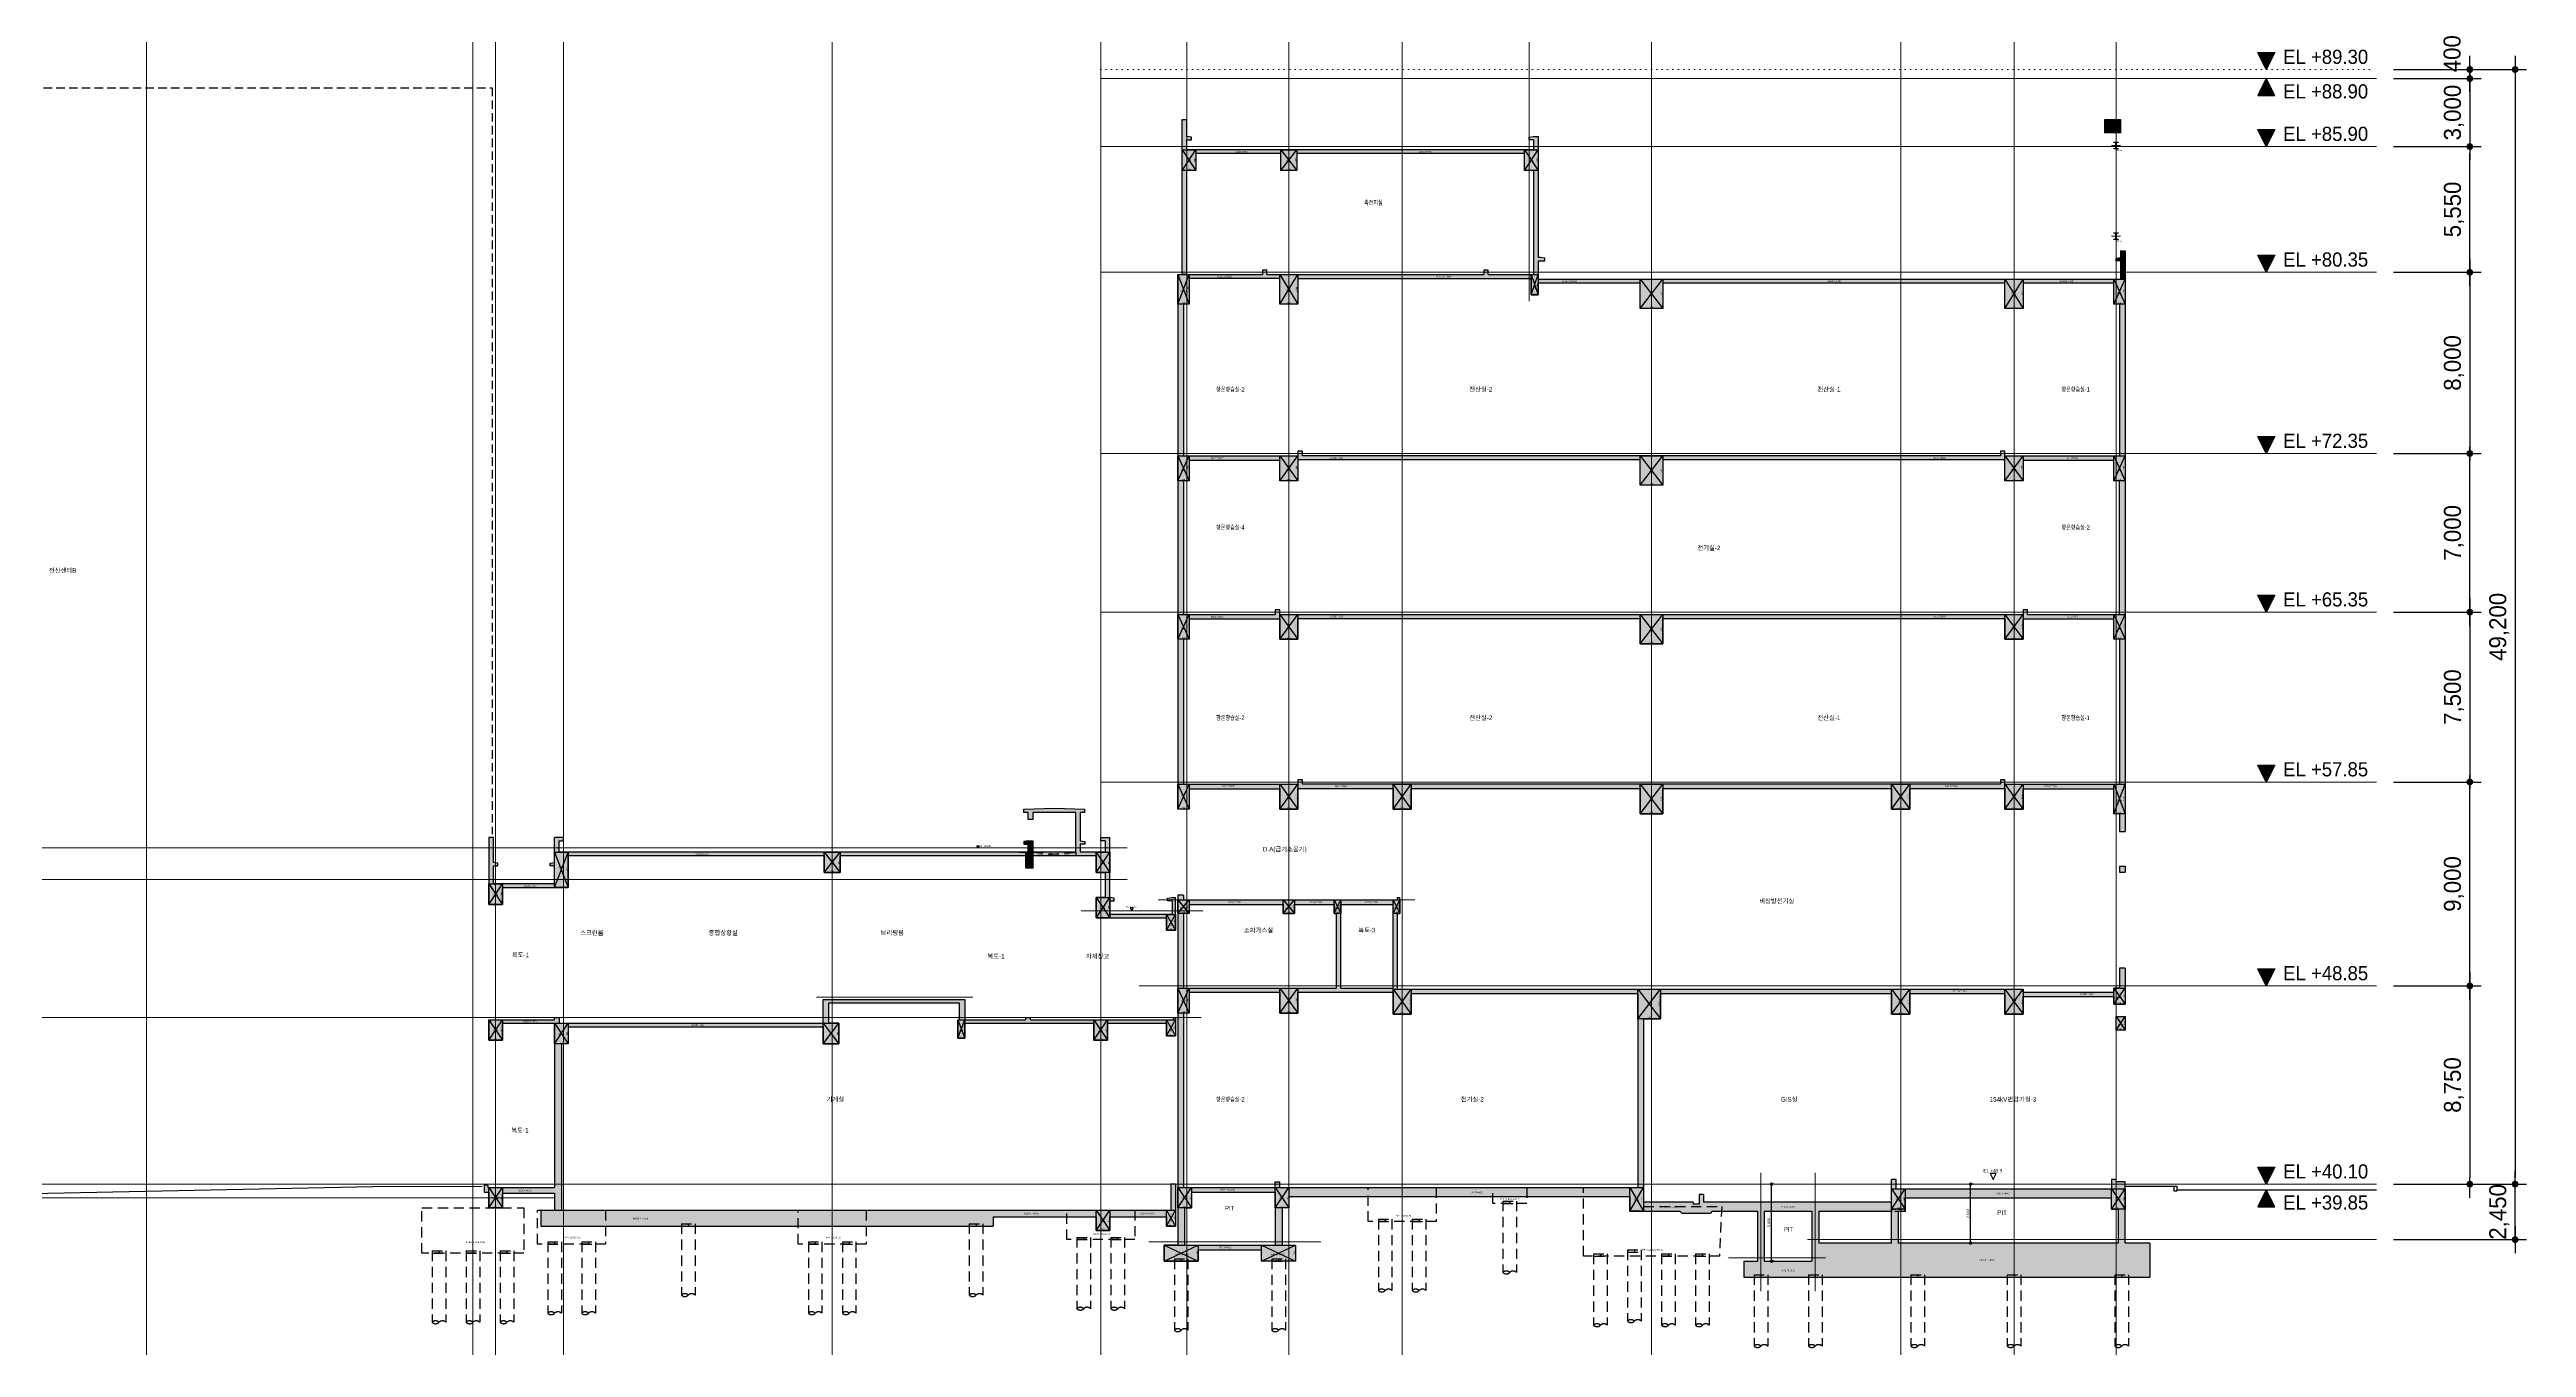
# Model space of a CAD drawing. Header units: millimetres. Extents: x 0 to 841000, y -4805 to 148500.
# Drawn here: x 488454 to 597750, y 27719 to 85013 of the extents above; entities that cross this region are included whole.
import ezdxf
from ezdxf.enums import TextEntityAlignment as Align

# ---------------------------------------------------------------- set-up
doc = ezdxf.new("R2010")
doc.units = ezdxf.units.MM
doc.header["$LTSCALE"] = 250
for name, pattern in [('DOT', [6.35, 0, -6.35]), ('H1', [1.5, 1, -0.5]), ('HID', [2.8, 1.8, -1]), ('HIDDEN', [9.525, 6.35, -3.175]), ('PHANTOM2', [31.75, 15.875, -3.175, 3.175, -3.175, 3.175, -3.175])]:
    doc.linetypes.add(name, pattern=pattern)
doc.layers.get('Defpoints').update_dxf_attribs({"color": 151})
for name, color, linetype in [('A-CON', 2, 'Continuous'), ('A-CON-HID', 4, 'HID'), ('A-DIM', 7, 'Continuous'), ('A-SITE', 3, 'PHANTOM2'), ('A-SYM-LEVEL', 7, 'Continuous'), ('BOUNDARY_추후 증축', 3, 'H1'), ('OPEN', 1, 'HID'), ('S-STEEL', 3, 'Continuous'), ('구조SOLID', 253, 'Continuous'), ('기초', 5, 'HIDDEN')]:
    doc.layers.add(name, color=color, linetype=linetype)
doc.layers.add('A-SYM-BUB', color=7, linetype='Continuous', lineweight=25)
doc.layers.add('CEN', color=1, linetype='Continuous', lineweight=9)
for name, color, linetype, plot in [('AS-HIDLINE', 205, 'Continuous', False), ('CK', 221, 'Continuous', False), ('NO-TEXT', 150, 'Continuous', False), ('NOPLOT', 191, 'Continuous', False)]:
    doc.layers.add(name, color=color, linetype=linetype, plot=plot)
doc.styles.add('Gdim', font='Dotum.ttf')
doc.styles.get("Standard").update_dxf_attribs({"font": 'Dotum.ttf'})
doc.dimstyles.new('G-Xdim', dxfattribs={"dimscale": 30, "dimtxt": 2, "dimasz": 1, "dimexe": 1.2, "dimexo": 1.2, "dimgap": 0, "dimtad": 1, "dimdec": 1, "dimdsep": 46, "dimlunit": 6, "dimtxsty": 'Gdim', "dimcen": 1, "dimse1": 1, "dimse2": 1, "dimsd1": 1, "dimsd2": 1, "dimclrd": 1, "dimclre": 1, "dimclrt": 256, "dimadec": 0, "dimazin": 0, "dimtfac": 1, "dimtdec": 1, "dimtix": 1, "dimtmove": 2, "dimatfit": 1, "dimfxl": 2, "dimtolj": 1, "dimlwd": -1, "dimlwe": -1, "dimarcsym": 0})
doc.dimstyles.new('Gdim250', dxfattribs={"dimscale": 250, "dimtxt": 3, "dimasz": 1.2, "dimexe": 2, "dimexo": 3, "dimgap": 1, "dimtad": 1, "dimdsep": 46, "dimlunit": 6, "dimtxsty": 'Standard', "dimblk1": '_CIDOT', "dimblk2": '_CIDOT', "dimsah": 1, "dimcen": 2.5, "dimdle": 2, "dimclrd": 1, "dimclre": 1, "dimclrt": 3, "dimazin": 2, "dimtfac": 1, "dimtix": 1, "dimtmove": 2, "dimatfit": 3, "dimldrblk": '_CIDOT', "dimfxl": 2, "dimtolj": 1, "dimtzin": 0, "dimarcsym": 0})
doc.dimstyles.new('Gdim50', dxfattribs={"dimscale": 40, "dimtxt": 3, "dimasz": 6, "dimexe": 1.5, "dimexo": 2, "dimgap": 1, "dimtad": 1, "dimdec": 0, "dimzin": 0, "dimdsep": 46, "dimlunit": 6, "dimtxsty": 'Gdim', "dimblk": 'DOTSMALL', "dimcen": 1.5, "dimdle": 1.5, "dimclrd": 256, "dimclre": 256, "dimclrt": 256, "dimazin": 0, "dimtfac": 1, "dimtdec": 0, "dimtix": 1, "dimtmove": 2, "dimatfit": 3, "dimldrblk": 'DOTSMALL', "dimfxl": 1.5, "dimtolj": 1, "dimtzin": 0, "dimlwd": -1, "dimlwe": -1, "dimarcsym": 1})

# ---------------------------------------------------------------- blocks, each defined once
blk = doc.blocks.new('*D184')
at = {"layer": 'Defpoints', "color": 0, "linetype": 'Continuous', "transparency": 16777216}
for p in [(300, -1080), (-500, -1100), (300, -1100)]:
    blk.add_point(p, dxfattribs=at)
at = {"layer": 'AS-HIDLINE', "linetype": 'Continuous', "transparency": 16777216, "insert": (-100, -1050), "char_height": 60, "attachment_point": 5, "style": 'Gdim'}
blk.add_mtext('\\A1;800', dxfattribs=at)
blk = doc.blocks.new('*D185')
at = {"layer": 'Defpoints', "color": 0, "linetype": 'Continuous', "transparency": 16777216}
for p in [(300, 0), (280, 0), (300, -1100)]:
    blk.add_point(p, dxfattribs=at)
at = {"layer": 'AS-HIDLINE', "linetype": 'Continuous', "transparency": 16777216, "insert": (244, -550), "char_height": 60, "attachment_point": 5, "rotation": 90, "style": 'Gdim'}
blk.add_mtext('\\A1;1,100', dxfattribs=at)
blk = doc.blocks.new('*D226')
at = {"layer": 'Defpoints', "color": 0, "linetype": 'Continuous', "transparency": 16777216}
for p in [(-700, -1300), (300, -1280), (300, -1300)]:
    blk.add_point(p, dxfattribs=at)
at = {"layer": 'AS-HIDLINE', "linetype": 'Continuous', "transparency": 16777216, "insert": (-200, -1244), "char_height": 60, "attachment_point": 5, "style": 'Gdim'}
blk.add_mtext('\\A1;1,000', dxfattribs=at)
blk = doc.blocks.new('*D227')
at = {"layer": 'Defpoints', "color": 0, "linetype": 'Continuous', "transparency": 16777216}
for p in [(300, 0), (280, 0), (300, -1300)]:
    blk.add_point(p, dxfattribs=at)
at = {"layer": 'AS-HIDLINE', "linetype": 'Continuous', "transparency": 16777216, "insert": (244, -650), "char_height": 60, "attachment_point": 5, "rotation": 90, "style": 'Gdim'}
blk.add_mtext('\\A1;1,300', dxfattribs=at)
blk = doc.blocks.new('*D240')
at = {"layer": 'Defpoints', "color": 0, "linetype": 'Continuous', "transparency": 16777216}
for p in [(0, -1080), (-500, -1100), (0, -1100)]:
    blk.add_point(p, dxfattribs=at)
at = {"layer": 'AS-HIDLINE', "linetype": 'Continuous', "transparency": 16777216, "insert": (-250, -1050), "char_height": 60, "attachment_point": 5, "style": 'Gdim'}
blk.add_mtext('\\A1;500', dxfattribs=at)
blk = doc.blocks.new('*D241')
at = {"layer": 'Defpoints', "color": 0, "linetype": 'Continuous', "transparency": 16777216}
for p in [(0, 0), (-20, 0), (0, -1100)]:
    blk.add_point(p, dxfattribs=at)
at = {"layer": 'AS-HIDLINE', "linetype": 'Continuous', "transparency": 16777216, "insert": (-56, -550), "char_height": 60, "attachment_point": 5, "rotation": 90, "style": 'Gdim'}
blk.add_mtext('\\A1;1,100', dxfattribs=at)
blk = doc.blocks.new('*D214')
at = {"layer": 'Defpoints', "color": 0, "linetype": 'Continuous', "transparency": 16777216}
for p in [(-200, -1300), (300, -1280), (300, -1300)]:
    blk.add_point(p, dxfattribs=at)
at = {"layer": 'AS-HIDLINE', "linetype": 'Continuous', "transparency": 16777216, "insert": (50, -1250), "char_height": 60, "attachment_point": 5, "style": 'Gdim'}
blk.add_mtext('\\A1;500', dxfattribs=at)
blk = doc.blocks.new('*D215')
at = {"layer": 'Defpoints', "color": 0, "linetype": 'Continuous', "transparency": 16777216}
for p in [(300, 0), (280, 0), (300, -1300)]:
    blk.add_point(p, dxfattribs=at)
at = {"layer": 'AS-HIDLINE', "linetype": 'Continuous', "transparency": 16777216, "insert": (244, -650), "char_height": 60, "attachment_point": 5, "rotation": 90, "style": 'Gdim'}
blk.add_mtext('\\A1;1,300', dxfattribs=at)
blk = doc.blocks.new('*D260')
at = {"layer": 'Defpoints', "color": 0, "linetype": 'Continuous', "transparency": 16777216}
for p in [(-600, -900), (0, -880), (0, -900)]:
    blk.add_point(p, dxfattribs=at)
at = {"layer": 'AS-HIDLINE', "linetype": 'Continuous', "transparency": 16777216, "insert": (-300, -850), "char_height": 60, "attachment_point": 5, "style": 'Gdim'}
blk.add_mtext('\\A1;600', dxfattribs=at)
blk = doc.blocks.new('*D261')
at = {"layer": 'Defpoints', "color": 0, "linetype": 'Continuous', "transparency": 16777216}
for p in [(0, 0), (-20, 0), (0, -900)]:
    blk.add_point(p, dxfattribs=at)
at = {"layer": 'AS-HIDLINE', "linetype": 'Continuous', "transparency": 16777216, "insert": (-50, -450), "char_height": 60, "attachment_point": 5, "rotation": 90, "style": 'Gdim'}
blk.add_mtext('\\A1;900', dxfattribs=at)
blk = doc.blocks.new('*D278')
at = {"layer": 'Defpoints', "color": 0, "linetype": 'Continuous', "transparency": 16777216}
for p in [(-600, -1550), (0, -1530), (0, -1550)]:
    blk.add_point(p, dxfattribs=at)
at = {"layer": 'AS-HIDLINE', "linetype": 'Continuous', "transparency": 16777216, "insert": (-300, -1500), "char_height": 60, "attachment_point": 5, "style": 'Gdim'}
blk.add_mtext('\\A1;600', dxfattribs=at)
blk = doc.blocks.new('*D279')
at = {"layer": 'Defpoints', "color": 0, "linetype": 'Continuous', "transparency": 16777216}
for p in [(0, 0), (-20, 0), (0, -1550)]:
    blk.add_point(p, dxfattribs=at)
at = {"layer": 'AS-HIDLINE', "linetype": 'Continuous', "transparency": 16777216, "insert": (-56, -775), "char_height": 60, "attachment_point": 5, "rotation": 90, "style": 'Gdim'}
blk.add_mtext('\\A1;1,550', dxfattribs=at)
blk = doc.blocks.new('*D194')
at = {"layer": 'Defpoints', "color": 0, "linetype": 'Continuous', "transparency": 16777216}
for p in [(-300, -600), (200, -580), (200, -600)]:
    blk.add_point(p, dxfattribs=at)
at = {"layer": 'AS-HIDLINE', "linetype": 'Continuous', "transparency": 16777216, "insert": (-50, -550), "char_height": 60, "attachment_point": 5, "style": 'Gdim'}
blk.add_mtext('\\A1;500', dxfattribs=at)
blk = doc.blocks.new('*D195')
at = {"layer": 'Defpoints', "color": 0, "linetype": 'Continuous', "transparency": 16777216}
for p in [(200, 0), (180, 0), (200, -600)]:
    blk.add_point(p, dxfattribs=at)
at = {"layer": 'AS-HIDLINE', "linetype": 'Continuous', "transparency": 16777216, "insert": (150, -300), "char_height": 60, "attachment_point": 5, "rotation": 90, "style": 'Gdim'}
blk.add_mtext('\\A1;600', dxfattribs=at)
blk = doc.blocks.new('*D282')
at = {"layer": 'Defpoints', "color": 0, "linetype": 'Continuous', "transparency": 16777216}
for p in [(-700, -900), (0, -880), (0, -900)]:
    blk.add_point(p, dxfattribs=at)
at = {"layer": 'AS-HIDLINE', "linetype": 'Continuous', "transparency": 16777216, "insert": (-350, -850), "char_height": 60, "attachment_point": 5, "style": 'Gdim'}
blk.add_mtext('\\A1;700', dxfattribs=at)
blk = doc.blocks.new('*D283')
at = {"layer": 'Defpoints', "color": 0, "linetype": 'Continuous', "transparency": 16777216}
for p in [(0, 0), (-20, 0), (0, -900)]:
    blk.add_point(p, dxfattribs=at)
at = {"layer": 'AS-HIDLINE', "linetype": 'Continuous', "transparency": 16777216, "insert": (-50, -450), "char_height": 60, "attachment_point": 5, "rotation": 90, "style": 'Gdim'}
blk.add_mtext('\\A1;900', dxfattribs=at)
blk = doc.blocks.new('*D198')
at = {"layer": 'Defpoints', "color": 0, "linetype": 'Continuous', "transparency": 16777216}
for p in [(-400, -700), (0, -680), (0, -700)]:
    blk.add_point(p, dxfattribs=at)
at = {"layer": 'AS-HIDLINE', "linetype": 'Continuous', "transparency": 16777216, "insert": (-200, -650), "char_height": 60, "attachment_point": 5, "style": 'Gdim'}
blk.add_mtext('\\A1;400', dxfattribs=at)
blk = doc.blocks.new('*D199')
at = {"layer": 'Defpoints', "color": 0, "linetype": 'Continuous', "transparency": 16777216}
for p in [(0, 0), (-20, 0), (0, -700)]:
    blk.add_point(p, dxfattribs=at)
at = {"layer": 'AS-HIDLINE', "linetype": 'Continuous', "transparency": 16777216, "insert": (-50, -350), "char_height": 60, "attachment_point": 5, "rotation": 90, "style": 'Gdim'}
blk.add_mtext('\\A1;700', dxfattribs=at)
blk = doc.blocks.new('*D218')
at = {"layer": 'Defpoints', "color": 0, "linetype": 'Continuous', "transparency": 16777216}
for p in [(-550, -900), (50, -880), (50, -900)]:
    blk.add_point(p, dxfattribs=at)
at = {"layer": 'AS-HIDLINE', "linetype": 'Continuous', "transparency": 16777216, "insert": (-250, -850), "char_height": 60, "attachment_point": 5, "style": 'Gdim'}
blk.add_mtext('\\A1;600', dxfattribs=at)
blk = doc.blocks.new('*D219')
at = {"layer": 'Defpoints', "color": 0, "linetype": 'Continuous', "transparency": 16777216}
for p in [(50, 0), (30, 0), (50, -900)]:
    blk.add_point(p, dxfattribs=at)
at = {"layer": 'AS-HIDLINE', "linetype": 'Continuous', "transparency": 16777216, "insert": (0, -450), "char_height": 60, "attachment_point": 5, "rotation": 90, "style": 'Gdim'}
blk.add_mtext('\\A1;900', dxfattribs=at)
blk = doc.blocks.new('*D284')
at = {"layer": 'Defpoints', "color": 0, "linetype": 'Continuous', "transparency": 16777216}
for p in [(-600, -800), (-300, -780), (-300, -800)]:
    blk.add_point(p, dxfattribs=at)
at = {"layer": 'AS-HIDLINE', "linetype": 'Continuous', "transparency": 16777216, "insert": (-450, -750), "char_height": 60, "attachment_point": 5, "style": 'Gdim'}
blk.add_mtext('\\A1;300', dxfattribs=at)
blk = doc.blocks.new('*D285')
at = {"layer": 'Defpoints', "color": 0, "linetype": 'Continuous', "transparency": 16777216}
for p in [(-300, 0), (-320, 0), (-300, -800)]:
    blk.add_point(p, dxfattribs=at)
at = {"layer": 'AS-HIDLINE', "linetype": 'Continuous', "transparency": 16777216, "insert": (-350, -400), "char_height": 60, "attachment_point": 5, "rotation": 90, "style": 'Gdim'}
blk.add_mtext('\\A1;800', dxfattribs=at)
blk = doc.blocks.new('*D192')
at = {"layer": 'Defpoints', "color": 0, "linetype": 'Continuous', "transparency": 16777216}
for p in [(-100, -600), (200, -580), (200, -600)]:
    blk.add_point(p, dxfattribs=at)
at = {"layer": 'AS-HIDLINE', "linetype": 'Continuous', "transparency": 16777216, "insert": (50, -550), "char_height": 60, "attachment_point": 5, "style": 'Gdim'}
blk.add_mtext('\\A1;300', dxfattribs=at)
blk = doc.blocks.new('*D193')
at = {"layer": 'Defpoints', "color": 0, "linetype": 'Continuous', "transparency": 16777216}
for p in [(200, 0), (180, 0), (200, -600)]:
    blk.add_point(p, dxfattribs=at)
at = {"layer": 'AS-HIDLINE', "linetype": 'Continuous', "transparency": 16777216, "insert": (150, -300), "char_height": 60, "attachment_point": 5, "rotation": 90, "style": 'Gdim'}
blk.add_mtext('\\A1;600', dxfattribs=at)
blk = doc.blocks.new('*D222')
at = {"layer": 'Defpoints', "color": 0, "linetype": 'Continuous', "transparency": 16777216}
for p in [(300, -1080), (-200, -1100), (300, -1100)]:
    blk.add_point(p, dxfattribs=at)
at = {"layer": 'AS-HIDLINE', "linetype": 'Continuous', "transparency": 16777216, "insert": (50, -1050), "char_height": 60, "attachment_point": 5, "style": 'Gdim'}
blk.add_mtext('\\A1;500', dxfattribs=at)
blk = doc.blocks.new('*D223')
at = {"layer": 'Defpoints', "color": 0, "linetype": 'Continuous', "transparency": 16777216}
for p in [(300, 0), (280, 0), (300, -1100)]:
    blk.add_point(p, dxfattribs=at)
at = {"layer": 'AS-HIDLINE', "linetype": 'Continuous', "transparency": 16777216, "insert": (244, -550), "char_height": 60, "attachment_point": 5, "rotation": 90, "style": 'Gdim'}
blk.add_mtext('\\A1;1,100', dxfattribs=at)
blk = doc.blocks.new('*D224')
at = {"layer": 'Defpoints', "color": 0, "linetype": 'Continuous', "transparency": 16777216}
for p in [(-500, -1300), (300, -1280), (300, -1300)]:
    blk.add_point(p, dxfattribs=at)
at = {"layer": 'AS-HIDLINE', "linetype": 'Continuous', "transparency": 16777216, "insert": (-100, -1250), "char_height": 60, "attachment_point": 5, "style": 'Gdim'}
blk.add_mtext('\\A1;800', dxfattribs=at)
blk = doc.blocks.new('*D225')
at = {"layer": 'Defpoints', "color": 0, "linetype": 'Continuous', "transparency": 16777216}
for p in [(300, 0), (280, 0), (300, -1300)]:
    blk.add_point(p, dxfattribs=at)
at = {"layer": 'AS-HIDLINE', "linetype": 'Continuous', "transparency": 16777216, "insert": (244, -650), "char_height": 60, "attachment_point": 5, "rotation": 90, "style": 'Gdim'}
blk.add_mtext('\\A1;1,300', dxfattribs=at)
blk = doc.blocks.new('*D286')
at = {"layer": 'Defpoints', "color": 0, "linetype": 'Continuous', "transparency": 16777216}
for p in [(-500, -1300), (0, -1280), (0, -1300)]:
    blk.add_point(p, dxfattribs=at)
at = {"layer": 'AS-HIDLINE', "linetype": 'Continuous', "transparency": 16777216, "insert": (-250, -1250), "char_height": 60, "attachment_point": 5, "style": 'Gdim'}
blk.add_mtext('\\A1;500', dxfattribs=at)
blk = doc.blocks.new('*D287')
at = {"layer": 'Defpoints', "color": 0, "linetype": 'Continuous', "transparency": 16777216}
for p in [(0, 0), (-20, 0), (0, -1300)]:
    blk.add_point(p, dxfattribs=at)
at = {"layer": 'AS-HIDLINE', "linetype": 'Continuous', "transparency": 16777216, "insert": (-56, -650), "char_height": 60, "attachment_point": 5, "rotation": 90, "style": 'Gdim'}
blk.add_mtext('\\A1;1,300', dxfattribs=at)
blk = doc.blocks.new('*D268')
at = {"layer": 'Defpoints', "color": 0, "linetype": 'Continuous', "transparency": 16777216}
for p in [(0, -900), (300, -880), (300, -900)]:
    blk.add_point(p, dxfattribs=at)
at = {"layer": 'AS-HIDLINE', "linetype": 'Continuous', "transparency": 16777216, "insert": (150, -850), "char_height": 60, "attachment_point": 5, "style": 'Gdim'}
blk.add_mtext('\\A1;300', dxfattribs=at)
blk = doc.blocks.new('*D269')
at = {"layer": 'Defpoints', "color": 0, "linetype": 'Continuous', "transparency": 16777216}
for p in [(300, 0), (280, 0), (300, -900)]:
    blk.add_point(p, dxfattribs=at)
at = {"layer": 'AS-HIDLINE', "linetype": 'Continuous', "transparency": 16777216, "insert": (250, -450), "char_height": 60, "attachment_point": 5, "rotation": 90, "style": 'Gdim'}
blk.add_mtext('\\A1;900', dxfattribs=at)
blk = doc.blocks.new('*D270')
at = {"layer": 'Defpoints', "color": 0, "linetype": 'Continuous', "transparency": 16777216}
for p in [(-500, -900), (100, -880), (100, -900)]:
    blk.add_point(p, dxfattribs=at)
at = {"layer": 'AS-HIDLINE', "linetype": 'Continuous', "transparency": 16777216, "insert": (-200, -850), "char_height": 60, "attachment_point": 5, "style": 'Gdim'}
blk.add_mtext('\\A1;600', dxfattribs=at)
blk = doc.blocks.new('*D271')
at = {"layer": 'Defpoints', "color": 0, "linetype": 'Continuous', "transparency": 16777216}
for p in [(100, 0), (80, 0), (100, -900)]:
    blk.add_point(p, dxfattribs=at)
at = {"layer": 'AS-HIDLINE', "linetype": 'Continuous', "transparency": 16777216, "insert": (50, -450), "char_height": 60, "attachment_point": 5, "rotation": 90, "style": 'Gdim'}
blk.add_mtext('\\A1;900', dxfattribs=at)
blk = doc.blocks.new('*D272')
at = {"layer": 'Defpoints', "color": 0, "linetype": 'Continuous', "transparency": 16777216}
for p in [(-700, -900), (0, -880), (0, -900)]:
    blk.add_point(p, dxfattribs=at)
at = {"layer": 'AS-HIDLINE', "linetype": 'Continuous', "transparency": 16777216, "insert": (-350, -850), "char_height": 60, "attachment_point": 5, "style": 'Gdim'}
blk.add_mtext('\\A1;700', dxfattribs=at)
blk = doc.blocks.new('*D273')
at = {"layer": 'Defpoints', "color": 0, "linetype": 'Continuous', "transparency": 16777216}
for p in [(0, 0), (-20, 0), (0, -900)]:
    blk.add_point(p, dxfattribs=at)
at = {"layer": 'AS-HIDLINE', "linetype": 'Continuous', "transparency": 16777216, "insert": (-50, -450), "char_height": 60, "attachment_point": 5, "rotation": 90, "style": 'Gdim'}
blk.add_mtext('\\A1;900', dxfattribs=at)
blk = doc.blocks.new('*D220')
at = {"layer": 'Defpoints', "color": 0, "linetype": 'Continuous', "transparency": 16777216}
for p in [(-550, -1050), (50, -1030), (50, -1050)]:
    blk.add_point(p, dxfattribs=at)
at = {"layer": 'AS-HIDLINE', "linetype": 'Continuous', "transparency": 16777216, "insert": (-250, -1000), "char_height": 60, "attachment_point": 5, "style": 'Gdim'}
blk.add_mtext('\\A1;600', dxfattribs=at)
blk = doc.blocks.new('*D221')
at = {"layer": 'Defpoints', "color": 0, "linetype": 'Continuous', "transparency": 16777216}
for p in [(50, 0), (30, 0), (50, -1050)]:
    blk.add_point(p, dxfattribs=at)
at = {"layer": 'AS-HIDLINE', "linetype": 'Continuous', "transparency": 16777216, "insert": (-6, -525), "char_height": 60, "attachment_point": 5, "rotation": 90, "style": 'Gdim'}
blk.add_mtext('\\A1;1,050', dxfattribs=at)
blk = doc.blocks.new('*D262')
at = {"layer": 'Defpoints', "color": 0, "linetype": 'Continuous', "transparency": 16777216}
for p in [(-200, -700), (300, -680), (300, -700)]:
    blk.add_point(p, dxfattribs=at)
at = {"layer": 'AS-HIDLINE', "linetype": 'Continuous', "transparency": 16777216, "insert": (50, -650), "char_height": 60, "attachment_point": 5, "style": 'Gdim'}
blk.add_mtext('\\A1;500', dxfattribs=at)
blk = doc.blocks.new('*D263')
at = {"layer": 'Defpoints', "color": 0, "linetype": 'Continuous', "transparency": 16777216}
for p in [(300, 0), (280, 0), (300, -700)]:
    blk.add_point(p, dxfattribs=at)
at = {"layer": 'AS-HIDLINE', "linetype": 'Continuous', "transparency": 16777216, "insert": (250, -350), "char_height": 60, "attachment_point": 5, "rotation": 90, "style": 'Gdim'}
blk.add_mtext('\\A1;700', dxfattribs=at)
blk = doc.blocks.new('A$C481fd194')
blk.add_hatch(color=256).paths.add_polyline_path([(375, 750), (-375, 750), (0, 0)])
blk.add_lwpolyline([(0, 0), (-375, 750), (375, 750), (0, 0)])
blk = doc.blocks.new('A$Cabe7c8e7')
at = {"layer": 'A-SYM-LEVEL'}
for p in [(-4868, 49200), (-4868, 45800), (-4868, 40250), (-4868, 32250), (-4868, 25250), (-4868, 17750), (-4868, 8750), (-4865, 0)]:
    blk.add_blockref('A$C481fd194', p, dxfattribs=at)
at = {"layer": 'A-SYM-LEVEL', "xscale": -1, "rotation": 180}
blk.add_blockref('A$C481fd194', (-4868, 48800), dxfattribs=at)
at = {"layer": 'A-SYM-LEVEL', "style": 'Gdim'}
for s, p in [('EL +89.30', (-4118, 49450)), ('EL +88.90', (-4118, 47926)), ('EL +85.90', (-4118, 46050)), ('EL +80.35', (-4118, 40500)), ('EL +72.35', (-4118, 32500)), ('EL +65.35', (-4118, 25500)), ('EL +57.85', (-4118, 18000)), ('EL +48.85', (-4118, 9000)), ('EL +40.10', (-4115, 250))]:
    blk.add_text(s, height=625, dxfattribs=at).set_placement(p)
blk = doc.blocks.new('*D296')
at = {"layer": 'Defpoints', "color": 0, "linetype": 'Continuous', "transparency": 16777216}
for p in [(-570, -700), (930, -680), (930, -700)]:
    blk.add_point(p, dxfattribs=at)
at = {"layer": 'AS-HIDLINE', "linetype": 'Continuous', "transparency": 16777216, "insert": (180, -644), "char_height": 60, "attachment_point": 5, "style": 'Gdim'}
blk.add_mtext('\\A1;1,500', dxfattribs=at)
blk = doc.blocks.new('*D297')
at = {"layer": 'Defpoints', "color": 0, "linetype": 'Continuous', "transparency": 16777216}
for p in [(930, 0), (910, 0), (930, -700)]:
    blk.add_point(p, dxfattribs=at)
at = {"layer": 'AS-HIDLINE', "linetype": 'Continuous', "transparency": 16777216, "insert": (880, -350), "char_height": 60, "attachment_point": 5, "rotation": 90, "style": 'Gdim'}
blk.add_mtext('\\A1;700', dxfattribs=at)
blk = doc.blocks.new('파일')
at = {"layer": 'NOPLOT', "linetype": 'HID'}
blk.add_line((71, 790, 0), (671, 790, 0), dxfattribs=at)
at = {"layer": 'NOPLOT'}
blk.add_line((371, 890, 0), (371, 790, 0), dxfattribs=at)
at = {"layer": '기초', "linetype": 'HID'}
for p, q in [((71, 890, 0), (671, 890, 0)), ((71, 890, 0), (71, -2258, 0)), ((671, 890, 0), (671, -2258, 0))]:
    blk.add_line(p, q, dxfattribs=at)
for centre, start, end in [((221, -2408, 0), 45, 135), ((221, -2108, 0), 225, 315), ((521, -2408, 0), 45, 135)]:
    blk.add_arc(centre, 212, start, end, dxfattribs=at)
blk = doc.blocks.new('*D302')
at = {"layer": 'Defpoints', "color": 0, "linetype": 'Continuous', "transparency": 16777216}
for p in [(-650, -600), (50, -580), (50, -600)]:
    blk.add_point(p, dxfattribs=at)
at = {"layer": 'AS-HIDLINE', "linetype": 'Continuous', "transparency": 16777216, "insert": (-300, -550), "char_height": 60, "attachment_point": 5, "style": 'Gdim'}
blk.add_mtext('\\A1;700', dxfattribs=at)
blk = doc.blocks.new('*D303')
at = {"layer": 'Defpoints', "color": 0, "linetype": 'Continuous', "transparency": 16777216}
for p in [(50, 0), (30, 0), (50, -600)]:
    blk.add_point(p, dxfattribs=at)
at = {"layer": 'AS-HIDLINE', "linetype": 'Continuous', "transparency": 16777216, "insert": (0, -300), "char_height": 60, "attachment_point": 5, "rotation": 90, "style": 'Gdim'}
blk.add_mtext('\\A1;600', dxfattribs=at)
blk = doc.blocks.new('*D304')
at = {"layer": 'Defpoints', "color": 0, "linetype": 'Continuous', "transparency": 16777216}
for p in [(-200, -700), (200, -680), (200, -700)]:
    blk.add_point(p, dxfattribs=at)
at = {"layer": 'AS-HIDLINE', "linetype": 'Continuous', "transparency": 16777216, "insert": (0, -650), "char_height": 60, "attachment_point": 5, "style": 'Gdim'}
blk.add_mtext('\\A1;400', dxfattribs=at)
blk = doc.blocks.new('*D305')
at = {"layer": 'Defpoints', "color": 0, "linetype": 'Continuous', "transparency": 16777216}
for p in [(200, 0), (180, 0), (200, -700)]:
    blk.add_point(p, dxfattribs=at)
at = {"layer": 'AS-HIDLINE', "linetype": 'Continuous', "transparency": 16777216, "insert": (150, -350), "char_height": 60, "attachment_point": 5, "rotation": 90, "style": 'Gdim'}
blk.add_mtext('\\A1;700', dxfattribs=at)
blk = doc.blocks.new('*D264')
at = {"layer": 'Defpoints', "color": 0, "linetype": 'Continuous', "transparency": 16777216}
for p in [(-100, -600), (300, -580), (300, -600)]:
    blk.add_point(p, dxfattribs=at)
at = {"layer": 'AS-HIDLINE', "linetype": 'Continuous', "transparency": 16777216, "insert": (100, -550), "char_height": 60, "attachment_point": 5, "style": 'Gdim'}
blk.add_mtext('\\A1;400', dxfattribs=at)
blk = doc.blocks.new('*D265')
at = {"layer": 'Defpoints', "color": 0, "linetype": 'Continuous', "transparency": 16777216}
for p in [(300, 0), (280, 0), (300, -600)]:
    blk.add_point(p, dxfattribs=at)
at = {"layer": 'AS-HIDLINE', "linetype": 'Continuous', "transparency": 16777216, "insert": (250, -300), "char_height": 60, "attachment_point": 5, "rotation": 90, "style": 'Gdim'}
blk.add_mtext('\\A1;600', dxfattribs=at)
blk = doc.blocks.new('*D310')
at = {"layer": 'Defpoints', "color": 0, "linetype": 'Continuous', "transparency": 16777216}
for p in [(-550, -700), (-150, -680), (-150, -700)]:
    blk.add_point(p, dxfattribs=at)
at = {"layer": 'AS-HIDLINE', "linetype": 'Continuous', "transparency": 16777216, "insert": (-350, -650), "char_height": 60, "attachment_point": 5, "style": 'Gdim'}
blk.add_mtext('\\A1;400', dxfattribs=at)
blk = doc.blocks.new('*D311')
at = {"layer": 'Defpoints', "color": 0, "linetype": 'Continuous', "transparency": 16777216}
for p in [(-150, 0), (-170, 0), (-150, -700)]:
    blk.add_point(p, dxfattribs=at)
at = {"layer": 'AS-HIDLINE', "linetype": 'Continuous', "transparency": 16777216, "insert": (-200, -350), "char_height": 60, "attachment_point": 5, "rotation": 90, "style": 'Gdim'}
blk.add_mtext('\\A1;700', dxfattribs=at)
blk = doc.blocks.new('_DotSmall')
at = {"color": 0, "linetype": 'ByBlock', "const_width": 0.5}
blk.add_lwpolyline([(-0.0625, 0, 1), (0.0625, 0, 1)], format="xyb", close=True, dxfattribs=at)
blk = doc.blocks.new('*D161')
at = {"layer": 'CK', "transparency": 16777216}
for p, q in [((564439, 31469), (564439, 34989)), ((564557, 34929), (564379, 34929)), ((564557, 31529), (564379, 31529))]:
    blk.add_line(p, q, dxfattribs=at)
at = {"layer": 'Defpoints', "color": 0, "transparency": 16777216}
for p in [(564439, 34929), (564637, 34929), (564637, 31529)]:
    blk.add_point(p, dxfattribs=at)
at = {"layer": 'CK', "transparency": 16777216, "xscale": 240, "yscale": 240, "zscale": 240}
for p, rotation in [((564439, 34929), 90), ((564439, 31529), 270)]:
    blk.add_blockref('_DotSmall', p, dxfattribs=dict(at, rotation=rotation))
at = {"layer": 'CK', "transparency": 16777216, "insert": (564327, 33229), "char_height": 120, "attachment_point": 5, "rotation": 90, "style": 'Gdim'}
blk.add_mtext('\\A1;3,400', dxfattribs=at)
blk = doc.blocks.new('*D162')
at = {"layer": 'CK', "transparency": 16777216}
for p, q in [((573225, 32269), (573225, 34989)), ((573343, 34929), (573165, 34929)), ((573343, 32329), (573165, 32329))]:
    blk.add_line(p, q, dxfattribs=at)
at = {"layer": 'Defpoints', "color": 0, "transparency": 16777216}
for p in [(573225, 34929), (573423, 34929), (573423, 32329)]:
    blk.add_point(p, dxfattribs=at)
at = {"layer": 'CK', "transparency": 16777216, "xscale": 240, "yscale": 240, "zscale": 240}
for p, rotation in [((573225, 34929), 90), ((573225, 32329), 270)]:
    blk.add_blockref('_DotSmall', p, dxfattribs=dict(at, rotation=rotation))
at = {"layer": 'CK', "transparency": 16777216, "insert": (573113, 33629), "char_height": 120, "attachment_point": 5, "rotation": 90, "style": 'Gdim'}
blk.add_mtext('\\A1;2,600', dxfattribs=at)
blk = doc.blocks.new('*D298')
at = {"layer": 'Defpoints', "color": 0, "linetype": 'Continuous', "transparency": 16777216}
for p in [(-550, -900), (50, -880), (50, -900)]:
    blk.add_point(p, dxfattribs=at)
at = {"layer": 'AS-HIDLINE', "linetype": 'Continuous', "transparency": 16777216, "insert": (-250, -850), "char_height": 60, "attachment_point": 5, "style": 'Gdim'}
blk.add_mtext('\\A1;600', dxfattribs=at)
blk = doc.blocks.new('*D299')
at = {"layer": 'Defpoints', "color": 0, "linetype": 'Continuous', "transparency": 16777216}
for p in [(50, 0), (30, 0), (50, -900)]:
    blk.add_point(p, dxfattribs=at)
at = {"layer": 'AS-HIDLINE', "linetype": 'Continuous', "transparency": 16777216, "insert": (0, -450), "char_height": 60, "attachment_point": 5, "rotation": 90, "style": 'Gdim'}
blk.add_mtext('\\A1;900', dxfattribs=at)
blk = doc.blocks.new('_CIDOT')
at = {"color": 0, "linetype": 'ByBlock'}
blk.add_line((2, 0), (-1, 0), dxfattribs=at)
at = {"color": 0, "linetype": 'ByBlock', "const_width": 0.5}
blk.add_lwpolyline([(-0.25, 0, 1), (0.25, 0, 1)], format="xyb", close=True, dxfattribs=at)
blk = doc.blocks.new('*D164')
at = {"layer": 'A-DIM', "color": 1, "lineweight": -2, "transparency": 16777216}
for p, q in [((597250, 35229), (597250, 35529)), ((591882, 34929), (597750, 34929)), ((597250, 32479), (597250, 34929)), ((591882, 32479), (597750, 32479)), ((597250, 32179), (597250, 31879))]:
    blk.add_line(p, q, dxfattribs=at)
at = {"layer": 'Defpoints', "color": 0, "transparency": 16777216}
for p in [(591132, 34929), (597250, 34929), (591132, 32479)]:
    blk.add_point(p, dxfattribs=at)
at = {"layer": 'A-DIM', "color": 1, "lineweight": -2, "transparency": 16777216, "xscale": 299.9999999999998, "yscale": 299.9999999999998, "zscale": 299.9999999999998}
for p, rotation in [((597250, 34929), 270), ((597250, 32479), 90)]:
    blk.add_blockref('_CIDOT', p, dxfattribs=dict(at, rotation=rotation))
at = {"layer": 'A-DIM', "color": 3, "transparency": 16777216, "insert": (596552, 33704), "char_height": 750, "attachment_point": 5, "rotation": 90}
blk.add_mtext('\\A1;2,450', dxfattribs=at)
blk = doc.blocks.new('*U159')
blk.add_lwpolyline([(-22, 12, 0.4142136), (-4, 30), (-4, 264, 0.4142136), (-22, 282), (-100, 282), (-100, 294), (100, 294), (100, 282), (22, 282, 0.4142136), (4, 264), (4, 30, 0.4142136), (22, 12), (100, 12), (100, 0), (-100, 0), (-100, 12)], format="xyb", close=True)
blk = doc.blocks.new('*D290')
at = {"layer": 'Defpoints', "color": 0, "linetype": 'Continuous', "transparency": 16777216}
for p in [(-300, -700), (0, -680), (0, -700)]:
    blk.add_point(p, dxfattribs=at)
at = {"layer": 'AS-HIDLINE', "linetype": 'Continuous', "transparency": 16777216, "insert": (-150, -650), "char_height": 60, "attachment_point": 5, "style": 'Gdim'}
blk.add_mtext('\\A1;300', dxfattribs=at)
blk = doc.blocks.new('*D291')
at = {"layer": 'Defpoints', "color": 0, "linetype": 'Continuous', "transparency": 16777216}
for p in [(0, 0), (-20, 0), (0, -700)]:
    blk.add_point(p, dxfattribs=at)
at = {"layer": 'AS-HIDLINE', "linetype": 'Continuous', "transparency": 16777216, "insert": (-50, -350), "char_height": 60, "attachment_point": 5, "rotation": 90, "style": 'Gdim'}
blk.add_mtext('\\A1;700', dxfattribs=at)
blk = doc.blocks.new('*D72')
at = {"layer": 'A-DIM', "color": 1, "lineweight": -2, "transparency": 16777216}
for p, q in [((750, -40450), (4618, -40450)), ((4118, -40750), (4118, -48900)), ((750, -49200), (4618, -49200))]:
    blk.add_line(p, q, dxfattribs=at)
at = {"layer": 'Defpoints', "color": 0, "transparency": 16777216}
for p in [(0, -40450), (0, -49200), (4118, -49200)]:
    blk.add_point(p, dxfattribs=at)
at = {"layer": 'A-DIM', "color": 1, "lineweight": -2, "transparency": 16777216, "xscale": 299.9999999999998, "yscale": 299.9999999999998, "zscale": 299.9999999999998}
for p, rotation in [((4118, -40450), 90), ((4118, -49200), 270)]:
    blk.add_blockref('_CIDOT', p, dxfattribs=dict(at, rotation=rotation))
at = {"layer": 'A-DIM', "color": 3, "transparency": 16777216, "insert": (3420, -44825), "char_height": 750, "attachment_point": 5, "rotation": 90}
blk.add_mtext('\\A1;8,750', dxfattribs=at)
blk = doc.blocks.new('*D73')
at = {"layer": 'A-DIM', "color": 1, "lineweight": -2, "transparency": 16777216}
for p, q in [((750, 0), (6618, 0)), ((6118, -300), (6118, -48900)), ((750, -49200), (6618, -49200))]:
    blk.add_line(p, q, dxfattribs=at)
at = {"layer": 'Defpoints', "color": 0, "transparency": 16777216}
for p in [(0, 0), (0, -49200), (6118, -49200)]:
    blk.add_point(p, dxfattribs=at)
at = {"layer": 'A-DIM', "color": 1, "lineweight": -2, "transparency": 16777216, "xscale": 299.9999999999998, "yscale": 299.9999999999998, "zscale": 299.9999999999998}
for p, rotation in [((6118, 0), 90), ((6118, -49200), 270)]:
    blk.add_blockref('_CIDOT', p, dxfattribs=dict(at, rotation=rotation))
at = {"layer": 'A-DIM', "color": 3, "transparency": 16777216, "insert": (5420, -24600), "char_height": 750, "attachment_point": 5, "rotation": 90}
blk.add_mtext('\\A1;49,200', dxfattribs=at)
blk = doc.blocks.new('*D74')
at = {"layer": 'A-DIM', "color": 1, "lineweight": -2, "transparency": 16777216}
for p, q in [((750, -31450), (4618, -31450)), ((4118, -40150), (4118, -31750)), ((750, -40450), (4618, -40450))]:
    blk.add_line(p, q, dxfattribs=at)
at = {"layer": 'Defpoints', "color": 0, "transparency": 16777216}
for p in [(0, -31450), (4118, -31450), (0, -40450)]:
    blk.add_point(p, dxfattribs=at)
at = {"layer": 'A-DIM', "color": 1, "lineweight": -2, "transparency": 16777216, "xscale": 299.9999999999998, "yscale": 299.9999999999998, "zscale": 299.9999999999998}
for p, rotation in [((4118, -31450), 90), ((4118, -40450), 270)]:
    blk.add_blockref('_CIDOT', p, dxfattribs=dict(at, rotation=rotation))
at = {"layer": 'A-DIM', "color": 3, "transparency": 16777216, "insert": (3420, -35950), "char_height": 750, "attachment_point": 5, "rotation": 90}
blk.add_mtext('\\A1;9,000', dxfattribs=at)
blk = doc.blocks.new('*D75')
at = {"layer": 'A-DIM', "color": 1, "lineweight": -2, "transparency": 16777216}
for p, q in [((750, -23950), (4618, -23950)), ((4118, -24250), (4118, -31150)), ((750, -31450), (4618, -31450))]:
    blk.add_line(p, q, dxfattribs=at)
at = {"layer": 'Defpoints', "color": 0, "transparency": 16777216}
for p in [(0, -23950), (0, -31450), (4118, -31450)]:
    blk.add_point(p, dxfattribs=at)
at = {"layer": 'A-DIM', "color": 1, "lineweight": -2, "transparency": 16777216, "xscale": 299.9999999999998, "yscale": 299.9999999999998, "zscale": 299.9999999999998}
for p, rotation in [((4118, -23950), 90), ((4118, -31450), 270)]:
    blk.add_blockref('_CIDOT', p, dxfattribs=dict(at, rotation=rotation))
at = {"layer": 'A-DIM', "color": 3, "transparency": 16777216, "insert": (3420, -27700), "char_height": 750, "attachment_point": 5, "rotation": 90}
blk.add_mtext('\\A1;7,500', dxfattribs=at)
blk = doc.blocks.new('*D76')
at = {"layer": 'A-DIM', "color": 1, "lineweight": -2, "transparency": 16777216}
for p, q in [((750, -16950), (4618, -16950)), ((4118, -23650), (4118, -17250)), ((750, -23950), (4618, -23950))]:
    blk.add_line(p, q, dxfattribs=at)
at = {"layer": 'Defpoints', "color": 0, "transparency": 16777216}
for p in [(0, -16950), (4118, -16950), (0, -23950)]:
    blk.add_point(p, dxfattribs=at)
at = {"layer": 'A-DIM', "color": 1, "lineweight": -2, "transparency": 16777216, "xscale": 299.9999999999998, "yscale": 299.9999999999998, "zscale": 299.9999999999998}
for p, rotation in [((4118, -16950), 90), ((4118, -23950), 270)]:
    blk.add_blockref('_CIDOT', p, dxfattribs=dict(at, rotation=rotation))
at = {"layer": 'A-DIM', "color": 3, "transparency": 16777216, "insert": (3420, -20450), "char_height": 750, "attachment_point": 5, "rotation": 90}
blk.add_mtext('\\A1;7,000', dxfattribs=at)
blk = doc.blocks.new('*D77')
at = {"layer": 'A-DIM', "color": 1, "lineweight": -2, "transparency": 16777216}
for p, q in [((750, -8950), (4618, -8950)), ((4118, -9250), (4118, -16650)), ((750, -16950), (4618, -16950))]:
    blk.add_line(p, q, dxfattribs=at)
at = {"layer": 'Defpoints', "color": 0, "transparency": 16777216}
for p in [(0, -8950), (0, -16950), (4118, -16950)]:
    blk.add_point(p, dxfattribs=at)
at = {"layer": 'A-DIM', "color": 1, "lineweight": -2, "transparency": 16777216, "xscale": 299.9999999999998, "yscale": 299.9999999999998, "zscale": 299.9999999999998}
for p, rotation in [((4118, -8950), 90), ((4118, -16950), 270)]:
    blk.add_blockref('_CIDOT', p, dxfattribs=dict(at, rotation=rotation))
at = {"layer": 'A-DIM', "color": 3, "transparency": 16777216, "insert": (3420, -12950), "char_height": 750, "attachment_point": 5, "rotation": 90}
blk.add_mtext('\\A1;8,000', dxfattribs=at)
blk = doc.blocks.new('*D78')
at = {"layer": 'A-DIM', "color": 1, "lineweight": -2, "transparency": 16777216}
for p, q in [((750, -3400), (4618, -3400)), ((4118, -8650), (4118, -3700)), ((750, -8950), (4618, -8950))]:
    blk.add_line(p, q, dxfattribs=at)
at = {"layer": 'Defpoints', "color": 0, "transparency": 16777216}
for p in [(0, -3400), (4118, -3400), (0, -8950)]:
    blk.add_point(p, dxfattribs=at)
at = {"layer": 'A-DIM', "color": 1, "lineweight": -2, "transparency": 16777216, "xscale": 299.9999999999998, "yscale": 299.9999999999998, "zscale": 299.9999999999998}
for p, rotation in [((4118, -3400), 90), ((4118, -8950), 270)]:
    blk.add_blockref('_CIDOT', p, dxfattribs=dict(at, rotation=rotation))
at = {"layer": 'A-DIM', "color": 3, "transparency": 16777216, "insert": (3420, -6175), "char_height": 750, "attachment_point": 5, "rotation": 90}
blk.add_mtext('\\A1;5,550', dxfattribs=at)
blk = doc.blocks.new('*D79')
at = {"layer": 'A-DIM', "color": 1, "lineweight": -2, "transparency": 16777216}
for p, q in [((750, 0), (4618, 0)), ((4118, 300), (4118, 600)), ((4118, 0), (4118, -400)), ((750, -400), (4618, -400)), ((4118, -700), (4118, -1000))]:
    blk.add_line(p, q, dxfattribs=at)
at = {"layer": 'Defpoints', "color": 0, "transparency": 16777216}
for p in [(0, 0), (0, -400), (4118, -400)]:
    blk.add_point(p, dxfattribs=at)
at = {"layer": 'A-DIM', "color": 1, "lineweight": -2, "transparency": 16777216, "xscale": 299.9999999999998, "yscale": 299.9999999999998, "zscale": 299.9999999999998}
for p, rotation in [((4118, 0), 270), ((4118, -400), 90)]:
    blk.add_blockref('_CIDOT', p, dxfattribs=dict(at, rotation=rotation))
at = {"layer": 'A-DIM', "color": 3, "transparency": 16777216, "insert": (3339, 699), "char_height": 750, "attachment_point": 5, "rotation": 90}
blk.add_mtext('\\A1;400', dxfattribs=at)
blk = doc.blocks.new('*D80')
at = {"layer": 'A-DIM', "color": 1, "lineweight": -2, "transparency": 16777216}
for p, q in [((4118, -100), (4118, 200)), ((750, -400), (4618, -400)), ((4118, -400), (4118, -3400)), ((750, -3400), (4618, -3400)), ((4118, -3700), (4118, -4000))]:
    blk.add_line(p, q, dxfattribs=at)
at = {"layer": 'Defpoints', "color": 0, "transparency": 16777216}
for p in [(0, -400), (0, -3400), (4118, -3400)]:
    blk.add_point(p, dxfattribs=at)
at = {"layer": 'A-DIM', "color": 1, "lineweight": -2, "transparency": 16777216, "xscale": 299.9999999999998, "yscale": 299.9999999999998, "zscale": 299.9999999999998}
for p, rotation in [((4118, -400), 270), ((4118, -3400), 90)]:
    blk.add_blockref('_CIDOT', p, dxfattribs=dict(at, rotation=rotation))
at = {"layer": 'A-DIM', "color": 3, "transparency": 16777216, "insert": (3420, -1900), "char_height": 750, "attachment_point": 5, "rotation": 90}
blk.add_mtext('\\A1;3,000', dxfattribs=at)
blk = doc.blocks.new('*U90')
at = {"layer": 'AS-HIDLINE', "linetype": 'Continuous'}
for p, q in [((-500, -1100), (300, 0)), ((-500, 0), (300, -1100))]:
    blk.add_line(p, q, dxfattribs=at)
blk.add_lwpolyline([(-500, -1100), (-500, 0), (300, 0), (300, -1100)], close=True, dxfattribs=at)
dim = blk.add_linear_dim(base=(280.13, 0), p1=(300, -1100), p2=(300, 0), angle=90, dimstyle='G-Xdim', override={"dimtxsty": 'Gdim'}, dxfattribs=at)
dim.commit()
dim.dimension.update_dxf_attribs({"geometry": '*D185', "text_midpoint": (244.31, -550)})
dim = blk.add_linear_dim(base=(300, -1080.06), p1=(-500, -1100), p2=(300, -1100), dimstyle='G-Xdim', override={"dimtxsty": 'Gdim'}, dxfattribs=at)
dim.commit()
dim.dimension.update_dxf_attribs({"geometry": '*D184', "text_midpoint": (-100, -1050.02)})
blk = doc.blocks.new('*U111')
at = {"layer": 'AS-HIDLINE', "linetype": 'Continuous'}
for p, q in [((-700, -1300), (300, 0)), ((-700, 0), (300, -1300))]:
    blk.add_line(p, q, dxfattribs=at)
blk.add_lwpolyline([(-700, -1300), (-700, 0), (300, 0), (300, -1300)], close=True, dxfattribs=at)
dim = blk.add_linear_dim(base=(280.13, 0), p1=(300, -1300), p2=(300, 0), angle=90, dimstyle='G-Xdim', override={"dimtxsty": 'Gdim'}, dxfattribs=at)
dim.commit()
dim.dimension.update_dxf_attribs({"geometry": '*D227', "text_midpoint": (244.31, -650)})
dim = blk.add_linear_dim(base=(300, -1280.06), p1=(-700, -1300), p2=(300, -1300), dimstyle='G-Xdim', override={"dimtxsty": 'Gdim'}, dxfattribs=at)
dim.commit()
dim.dimension.update_dxf_attribs({"geometry": '*D226', "text_midpoint": (-200, -1244.24)})
blk = doc.blocks.new('*U118')
at = {"layer": 'AS-HIDLINE', "linetype": 'Continuous'}
for p, q in [((-500, -1100), (0, 0)), ((-500, 0), (0, -1100))]:
    blk.add_line(p, q, dxfattribs=at)
blk.add_lwpolyline([(-500, -1100), (-500, 0), (0, 0), (0, -1100)], close=True, dxfattribs=at)
dim = blk.add_linear_dim(base=(-19.87, 0), p1=(0, -1100), p2=(0, 0), angle=90, dimstyle='G-Xdim', override={"dimtxsty": 'Gdim'}, dxfattribs=at)
dim.commit()
dim.dimension.update_dxf_attribs({"geometry": '*D241', "text_midpoint": (-55.69, -550)})
dim = blk.add_linear_dim(base=(0, -1080.06), p1=(-500, -1100), p2=(0, -1100), dimstyle='G-Xdim', override={"dimtxsty": 'Gdim'}, dxfattribs=at)
dim.commit()
dim.dimension.update_dxf_attribs({"geometry": '*D240', "text_midpoint": (-250, -1050.02)})
blk = doc.blocks.new('*U105')
at = {"layer": 'AS-HIDLINE', "linetype": 'Continuous'}
for p, q in [((-200, -1300), (300, 0)), ((-200, 0), (300, -1300))]:
    blk.add_line(p, q, dxfattribs=at)
blk.add_lwpolyline([(-200, -1300), (-200, 0), (300, 0), (300, -1300)], close=True, dxfattribs=at)
dim = blk.add_linear_dim(base=(280.13, 0), p1=(300, -1300), p2=(300, 0), angle=90, dimstyle='G-Xdim', override={"dimtxsty": 'Gdim'}, dxfattribs=at)
dim.commit()
dim.dimension.update_dxf_attribs({"geometry": '*D215', "text_midpoint": (244.31, -650)})
dim = blk.add_linear_dim(base=(300, -1280.06), p1=(-200, -1300), p2=(300, -1300), dimstyle='G-Xdim', override={"dimtxsty": 'Gdim'}, dxfattribs=at)
dim.commit()
dim.dimension.update_dxf_attribs({"geometry": '*D214', "text_midpoint": (50, -1250.02)})
blk = doc.blocks.new('*U128')
at = {"layer": 'AS-HIDLINE', "linetype": 'Continuous'}
for p, q in [((-600, -900), (0, 0)), ((-600, 0), (0, -900))]:
    blk.add_line(p, q, dxfattribs=at)
blk.add_lwpolyline([(-600, -900), (-600, 0), (0, 0), (0, -900)], close=True, dxfattribs=at)
dim = blk.add_linear_dim(base=(-19.87, 0), p1=(0, -900), p2=(0, 0), angle=90, dimstyle='G-Xdim', override={"dimtxsty": 'Gdim'}, dxfattribs=at)
dim.commit()
dim.dimension.update_dxf_attribs({"geometry": '*D261', "text_midpoint": (-49.91, -450)})
dim = blk.add_linear_dim(base=(0, -880.06), p1=(-600, -900), p2=(0, -900), dimstyle='G-Xdim', override={"dimtxsty": 'Gdim'}, dxfattribs=at)
dim.commit()
dim.dimension.update_dxf_attribs({"geometry": '*D260', "text_midpoint": (-300, -850.02)})
blk = doc.blocks.new('*U137')
at = {"layer": 'AS-HIDLINE', "linetype": 'Continuous'}
for p, q in [((-600, -1550), (0, 0)), ((-600, 0), (0, -1550))]:
    blk.add_line(p, q, dxfattribs=at)
blk.add_lwpolyline([(-600, -1550), (-600, 0), (0, 0), (0, -1550)], close=True, dxfattribs=at)
dim = blk.add_linear_dim(base=(-19.87, 0), p1=(0, -1550), p2=(0, 0), angle=90, dimstyle='G-Xdim', override={"dimtxsty": 'Gdim'}, dxfattribs=at)
dim.commit()
dim.dimension.update_dxf_attribs({"geometry": '*D279', "text_midpoint": (-55.69, -775)})
dim = blk.add_linear_dim(base=(0, -1530.06), p1=(-600, -1550), p2=(0, -1550), dimstyle='G-Xdim', override={"dimtxsty": 'Gdim'}, dxfattribs=at)
dim.commit()
dim.dimension.update_dxf_attribs({"geometry": '*D278', "text_midpoint": (-300, -1500.02)})
blk = doc.blocks.new('*U95')
at = {"layer": 'AS-HIDLINE', "linetype": 'Continuous'}
for p, q in [((-300, -600), (200, 0)), ((-300, 0), (200, -600))]:
    blk.add_line(p, q, dxfattribs=at)
blk.add_lwpolyline([(-300, -600), (-300, 0), (200, 0), (200, -600)], close=True, dxfattribs=at)
dim = blk.add_linear_dim(base=(180.13, 0), p1=(200, -600), p2=(200, 0), angle=90, dimstyle='G-Xdim', override={"dimtxsty": 'Gdim'}, dxfattribs=at)
dim.commit()
dim.dimension.update_dxf_attribs({"geometry": '*D195', "text_midpoint": (150.09, -300)})
dim = blk.add_linear_dim(base=(200, -580.06), p1=(-300, -600), p2=(200, -600), dimstyle='G-Xdim', override={"dimtxsty": 'Gdim'}, dxfattribs=at)
dim.commit()
dim.dimension.update_dxf_attribs({"geometry": '*D194', "text_midpoint": (-50, -550.02)})
blk = doc.blocks.new('*U139')
at = {"layer": 'AS-HIDLINE', "linetype": 'Continuous'}
for p, q in [((-700, -900), (0, 0)), ((-700, 0), (0, -900))]:
    blk.add_line(p, q, dxfattribs=at)
blk.add_lwpolyline([(-700, -900), (-700, 0), (0, 0), (0, -900)], close=True, dxfattribs=at)
dim = blk.add_linear_dim(base=(-19.87, 0), p1=(0, -900), p2=(0, 0), angle=90, dimstyle='G-Xdim', override={"dimtxsty": 'Gdim'}, dxfattribs=at)
dim.commit()
dim.dimension.update_dxf_attribs({"geometry": '*D283', "text_midpoint": (-49.91, -450)})
dim = blk.add_linear_dim(base=(0, -880.06), p1=(-700, -900), p2=(0, -900), dimstyle='G-Xdim', override={"dimtxsty": 'Gdim'}, dxfattribs=at)
dim.commit()
dim.dimension.update_dxf_attribs({"geometry": '*D282', "text_midpoint": (-350, -850.02)})
blk = doc.blocks.new('*U97')
at = {"layer": 'AS-HIDLINE', "linetype": 'Continuous'}
for p, q in [((-400, -700), (0, 0)), ((-400, 0), (0, -700))]:
    blk.add_line(p, q, dxfattribs=at)
blk.add_lwpolyline([(-400, -700), (-400, 0), (0, 0), (0, -700)], close=True, dxfattribs=at)
dim = blk.add_linear_dim(base=(-19.87, 0), p1=(0, -700), p2=(0, 0), angle=90, dimstyle='G-Xdim', override={"dimtxsty": 'Gdim'}, dxfattribs=at)
dim.commit()
dim.dimension.update_dxf_attribs({"geometry": '*D199', "text_midpoint": (-49.91, -350)})
dim = blk.add_linear_dim(base=(0, -680.06), p1=(-400, -700), p2=(0, -700), dimstyle='G-Xdim', override={"dimtxsty": 'Gdim'}, dxfattribs=at)
dim.commit()
dim.dimension.update_dxf_attribs({"geometry": '*D198', "text_midpoint": (-200, -650.02)})
blk = doc.blocks.new('*U107')
at = {"layer": 'AS-HIDLINE', "linetype": 'Continuous'}
for p, q in [((-550, -900), (50, 0)), ((-550, 0), (50, -900))]:
    blk.add_line(p, q, dxfattribs=at)
blk.add_lwpolyline([(-550, -900), (-550, 0), (50, 0), (50, -900)], close=True, dxfattribs=at)
dim = blk.add_linear_dim(base=(30.13, 0), p1=(50, -900), p2=(50, 0), angle=90, dimstyle='G-Xdim', override={"dimtxsty": 'Gdim'}, dxfattribs=at)
dim.commit()
dim.dimension.update_dxf_attribs({"geometry": '*D219', "text_midpoint": (0.09, -450)})
dim = blk.add_linear_dim(base=(50, -880.06), p1=(-550, -900), p2=(50, -900), dimstyle='G-Xdim', override={"dimtxsty": 'Gdim'}, dxfattribs=at)
dim.commit()
dim.dimension.update_dxf_attribs({"geometry": '*D218', "text_midpoint": (-250, -850.02)})
blk = doc.blocks.new('*U140')
at = {"layer": 'AS-HIDLINE', "linetype": 'Continuous'}
for p, q in [((-600, -800), (-300, 0)), ((-600, 0), (-300, -800))]:
    blk.add_line(p, q, dxfattribs=at)
blk.add_lwpolyline([(-600, -800), (-600, 0), (-300, 0), (-300, -800)], close=True, dxfattribs=at)
dim = blk.add_linear_dim(base=(-319.87, 0), p1=(-300, -800), p2=(-300, 0), angle=90, dimstyle='G-Xdim', override={"dimtxsty": 'Gdim'}, dxfattribs=at)
dim.commit()
dim.dimension.update_dxf_attribs({"geometry": '*D285', "text_midpoint": (-349.91, -400)})
dim = blk.add_linear_dim(base=(-300, -780.06), p1=(-600, -800), p2=(-300, -800), dimstyle='G-Xdim', override={"dimtxsty": 'Gdim'}, dxfattribs=at)
dim.commit()
dim.dimension.update_dxf_attribs({"geometry": '*D284', "text_midpoint": (-450, -750.02)})
blk = doc.blocks.new('*U94')
at = {"layer": 'AS-HIDLINE', "linetype": 'Continuous'}
for p, q in [((-100, -600), (200, 0)), ((-100, 0), (200, -600))]:
    blk.add_line(p, q, dxfattribs=at)
blk.add_lwpolyline([(-100, -600), (-100, 0), (200, 0), (200, -600)], close=True, dxfattribs=at)
dim = blk.add_linear_dim(base=(180.13, 0), p1=(200, -600), p2=(200, 0), angle=90, dimstyle='G-Xdim', override={"dimtxsty": 'Gdim'}, dxfattribs=at)
dim.commit()
dim.dimension.update_dxf_attribs({"geometry": '*D193', "text_midpoint": (150.09, -300)})
dim = blk.add_linear_dim(base=(200, -580.06), p1=(-100, -600), p2=(200, -600), dimstyle='G-Xdim', override={"dimtxsty": 'Gdim'}, dxfattribs=at)
dim.commit()
dim.dimension.update_dxf_attribs({"geometry": '*D192', "text_midpoint": (50, -550.02)})
blk = doc.blocks.new('*U109')
at = {"layer": 'AS-HIDLINE', "linetype": 'Continuous'}
for p, q in [((-200, -1100), (300, 0)), ((-200, 0), (300, -1100))]:
    blk.add_line(p, q, dxfattribs=at)
blk.add_lwpolyline([(-200, -1100), (-200, 0), (300, 0), (300, -1100)], close=True, dxfattribs=at)
dim = blk.add_linear_dim(base=(280.13, 0), p1=(300, -1100), p2=(300, 0), angle=90, dimstyle='G-Xdim', override={"dimtxsty": 'Gdim'}, dxfattribs=at)
dim.commit()
dim.dimension.update_dxf_attribs({"geometry": '*D223', "text_midpoint": (244.31, -550)})
dim = blk.add_linear_dim(base=(300, -1080.06), p1=(-200, -1100), p2=(300, -1100), dimstyle='G-Xdim', override={"dimtxsty": 'Gdim'}, dxfattribs=at)
dim.commit()
dim.dimension.update_dxf_attribs({"geometry": '*D222', "text_midpoint": (50, -1050.02)})
blk = doc.blocks.new('*U110')
at = {"layer": 'AS-HIDLINE', "linetype": 'Continuous'}
for p, q in [((-500, -1300), (300, 0)), ((-500, 0), (300, -1300))]:
    blk.add_line(p, q, dxfattribs=at)
blk.add_lwpolyline([(-500, -1300), (-500, 0), (300, 0), (300, -1300)], close=True, dxfattribs=at)
dim = blk.add_linear_dim(base=(280.13, 0), p1=(300, -1300), p2=(300, 0), angle=90, dimstyle='G-Xdim', override={"dimtxsty": 'Gdim'}, dxfattribs=at)
dim.commit()
dim.dimension.update_dxf_attribs({"geometry": '*D225', "text_midpoint": (244.31, -650)})
dim = blk.add_linear_dim(base=(300, -1280.06), p1=(-500, -1300), p2=(300, -1300), dimstyle='G-Xdim', override={"dimtxsty": 'Gdim'}, dxfattribs=at)
dim.commit()
dim.dimension.update_dxf_attribs({"geometry": '*D224', "text_midpoint": (-100, -1250.02)})
blk = doc.blocks.new('*U141')
at = {"layer": 'AS-HIDLINE', "linetype": 'Continuous'}
for p, q in [((-500, -1300), (0, 0)), ((-500, 0), (0, -1300))]:
    blk.add_line(p, q, dxfattribs=at)
blk.add_lwpolyline([(-500, -1300), (-500, 0), (0, 0), (0, -1300)], close=True, dxfattribs=at)
dim = blk.add_linear_dim(base=(-19.87, 0), p1=(0, -1300), p2=(0, 0), angle=90, dimstyle='G-Xdim', override={"dimtxsty": 'Gdim'}, dxfattribs=at)
dim.commit()
dim.dimension.update_dxf_attribs({"geometry": '*D287', "text_midpoint": (-55.69, -650)})
dim = blk.add_linear_dim(base=(0, -1280.06), p1=(-500, -1300), p2=(0, -1300), dimstyle='G-Xdim', override={"dimtxsty": 'Gdim'}, dxfattribs=at)
dim.commit()
dim.dimension.update_dxf_attribs({"geometry": '*D286', "text_midpoint": (-250, -1250.02)})
blk = doc.blocks.new('*U132')
at = {"layer": 'AS-HIDLINE', "linetype": 'Continuous'}
for p, q in [((0, -900), (300, 0)), ((0, 0), (300, -900))]:
    blk.add_line(p, q, dxfattribs=at)
blk.add_lwpolyline([(0, -900), (0, 0), (300, 0), (300, -900)], close=True, dxfattribs=at)
dim = blk.add_linear_dim(base=(280.13, 0), p1=(300, -900), p2=(300, 0), angle=90, dimstyle='G-Xdim', override={"dimtxsty": 'Gdim'}, dxfattribs=at)
dim.commit()
dim.dimension.update_dxf_attribs({"geometry": '*D269', "text_midpoint": (250.09, -450)})
dim = blk.add_linear_dim(base=(300, -880.06), p1=(0, -900), p2=(300, -900), dimstyle='G-Xdim', override={"dimtxsty": 'Gdim'}, dxfattribs=at)
dim.commit()
dim.dimension.update_dxf_attribs({"geometry": '*D268', "text_midpoint": (150, -850.02)})
blk = doc.blocks.new('*U133')
at = {"layer": 'AS-HIDLINE', "linetype": 'Continuous'}
for p, q in [((-500, -900), (100, 0)), ((-500, 0), (100, -900))]:
    blk.add_line(p, q, dxfattribs=at)
blk.add_lwpolyline([(-500, -900), (-500, 0), (100, 0), (100, -900)], close=True, dxfattribs=at)
dim = blk.add_linear_dim(base=(80.13, 0), p1=(100, -900), p2=(100, 0), angle=90, dimstyle='G-Xdim', override={"dimtxsty": 'Gdim'}, dxfattribs=at)
dim.commit()
dim.dimension.update_dxf_attribs({"geometry": '*D271', "text_midpoint": (50.09, -450)})
dim = blk.add_linear_dim(base=(100, -880.06), p1=(-500, -900), p2=(100, -900), dimstyle='G-Xdim', override={"dimtxsty": 'Gdim'}, dxfattribs=at)
dim.commit()
dim.dimension.update_dxf_attribs({"geometry": '*D270', "text_midpoint": (-200, -850.02)})
blk = doc.blocks.new('*U134')
at = {"layer": 'AS-HIDLINE', "linetype": 'Continuous'}
for p, q in [((-700, -900), (0, 0)), ((-700, 0), (0, -900))]:
    blk.add_line(p, q, dxfattribs=at)
blk.add_lwpolyline([(-700, -900), (-700, 0), (0, 0), (0, -900)], close=True, dxfattribs=at)
dim = blk.add_linear_dim(base=(-19.87, 0), p1=(0, -900), p2=(0, 0), angle=90, dimstyle='G-Xdim', override={"dimtxsty": 'Gdim'}, dxfattribs=at)
dim.commit()
dim.dimension.update_dxf_attribs({"geometry": '*D273', "text_midpoint": (-49.91, -450)})
dim = blk.add_linear_dim(base=(0, -880.06), p1=(-700, -900), p2=(0, -900), dimstyle='G-Xdim', override={"dimtxsty": 'Gdim'}, dxfattribs=at)
dim.commit()
dim.dimension.update_dxf_attribs({"geometry": '*D272', "text_midpoint": (-350, -850.02)})
blk = doc.blocks.new('*U108')
at = {"layer": 'AS-HIDLINE', "linetype": 'Continuous'}
for p, q in [((-550, -1050), (50, 0)), ((-550, 0), (50, -1050))]:
    blk.add_line(p, q, dxfattribs=at)
blk.add_lwpolyline([(-550, -1050), (-550, 0), (50, 0), (50, -1050)], close=True, dxfattribs=at)
dim = blk.add_linear_dim(base=(30.13, 0), p1=(50, -1050), p2=(50, 0), angle=90, dimstyle='G-Xdim', override={"dimtxsty": 'Gdim'}, dxfattribs=at)
dim.commit()
dim.dimension.update_dxf_attribs({"geometry": '*D221', "text_midpoint": (-5.69, -525)})
dim = blk.add_linear_dim(base=(50, -1030.06), p1=(-550, -1050), p2=(50, -1050), dimstyle='G-Xdim', override={"dimtxsty": 'Gdim'}, dxfattribs=at)
dim.commit()
dim.dimension.update_dxf_attribs({"geometry": '*D220', "text_midpoint": (-250, -1000.02)})
blk = doc.blocks.new('*U129')
at = {"layer": 'AS-HIDLINE', "linetype": 'Continuous'}
for p, q in [((-200, -700), (300, 0)), ((-200, 0), (300, -700))]:
    blk.add_line(p, q, dxfattribs=at)
blk.add_lwpolyline([(-200, -700), (-200, 0), (300, 0), (300, -700)], close=True, dxfattribs=at)
dim = blk.add_linear_dim(base=(280.13, 0), p1=(300, -700), p2=(300, 0), angle=90, dimstyle='G-Xdim', override={"dimtxsty": 'Gdim'}, dxfattribs=at)
dim.commit()
dim.dimension.update_dxf_attribs({"geometry": '*D263', "text_midpoint": (250.09, -350)})
dim = blk.add_linear_dim(base=(300, -680.06), p1=(-200, -700), p2=(300, -700), dimstyle='G-Xdim', override={"dimtxsty": 'Gdim'}, dxfattribs=at)
dim.commit()
dim.dimension.update_dxf_attribs({"geometry": '*D262', "text_midpoint": (50, -650.02)})
blk = doc.blocks.new('*U148')
at = {"layer": 'AS-HIDLINE', "linetype": 'Continuous'}
for p, q in [((-570.09, -700), (929.91, 0)), ((-570.09, 0), (929.91, -700))]:
    blk.add_line(p, q, dxfattribs=at)
blk.add_lwpolyline([(-570.09, -700), (-570.09, 0), (929.91, 0), (929.91, -700)], close=True, dxfattribs=at)
dim = blk.add_linear_dim(base=(910.04, 0), p1=(929.91, -700), p2=(929.91, 0), angle=90, dimstyle='G-Xdim', override={"dimtxsty": 'Gdim'}, dxfattribs=at)
dim.commit()
dim.dimension.update_dxf_attribs({"geometry": '*D297', "text_midpoint": (879.99, -350)})
dim = blk.add_linear_dim(base=(929.91, -680.06), p1=(-570.09, -700), p2=(929.91, -700), dimstyle='G-Xdim', override={"dimtxsty": 'Gdim'}, dxfattribs=at)
dim.commit()
dim.dimension.update_dxf_attribs({"geometry": '*D296', "text_midpoint": (179.91, -644.24)})
blk = doc.blocks.new('*U151')
at = {"layer": 'AS-HIDLINE', "linetype": 'Continuous'}
for p, q in [((-650, -600), (50, 0)), ((-650, 0), (50, -600))]:
    blk.add_line(p, q, dxfattribs=at)
blk.add_lwpolyline([(-650, -600), (-650, 0), (50, 0), (50, -600)], close=True, dxfattribs=at)
dim = blk.add_linear_dim(base=(30.13, 0), p1=(50, -600), p2=(50, 0), angle=90, dimstyle='G-Xdim', override={"dimtxsty": 'Gdim'}, dxfattribs=at)
dim.commit()
dim.dimension.update_dxf_attribs({"geometry": '*D303', "text_midpoint": (0.09, -300)})
dim = blk.add_linear_dim(base=(50, -580.06), p1=(-650, -600), p2=(50, -600), dimstyle='G-Xdim', override={"dimtxsty": 'Gdim'}, dxfattribs=at)
dim.commit()
dim.dimension.update_dxf_attribs({"geometry": '*D302', "text_midpoint": (-300, -550.02)})
blk = doc.blocks.new('*U152')
at = {"layer": 'AS-HIDLINE', "linetype": 'Continuous'}
for p, q in [((-200, -700), (200, 0)), ((-200, 0), (200, -700))]:
    blk.add_line(p, q, dxfattribs=at)
blk.add_lwpolyline([(-200, -700), (-200, 0), (200, 0), (200, -700)], close=True, dxfattribs=at)
dim = blk.add_linear_dim(base=(180.13, 0), p1=(200, -700), p2=(200, 0), angle=90, dimstyle='G-Xdim', override={"dimtxsty": 'Gdim'}, dxfattribs=at)
dim.commit()
dim.dimension.update_dxf_attribs({"geometry": '*D305', "text_midpoint": (150.09, -350)})
dim = blk.add_linear_dim(base=(200, -680.06), p1=(-200, -700), p2=(200, -700), dimstyle='G-Xdim', override={"dimtxsty": 'Gdim'}, dxfattribs=at)
dim.commit()
dim.dimension.update_dxf_attribs({"geometry": '*D304', "text_midpoint": (0, -650.02)})
blk = doc.blocks.new('*U130')
at = {"layer": 'AS-HIDLINE', "linetype": 'Continuous'}
for p, q in [((-100, -600), (300, 0)), ((-100, 0), (300, -600))]:
    blk.add_line(p, q, dxfattribs=at)
blk.add_lwpolyline([(-100, -600), (-100, 0), (300, 0), (300, -600)], close=True, dxfattribs=at)
dim = blk.add_linear_dim(base=(280.13, 0), p1=(300, -600), p2=(300, 0), angle=90, dimstyle='G-Xdim', override={"dimtxsty": 'Gdim'}, dxfattribs=at)
dim.commit()
dim.dimension.update_dxf_attribs({"geometry": '*D265', "text_midpoint": (250.09, -300)})
dim = blk.add_linear_dim(base=(300, -580.06), p1=(-100, -600), p2=(300, -600), dimstyle='G-Xdim', override={"dimtxsty": 'Gdim'}, dxfattribs=at)
dim.commit()
dim.dimension.update_dxf_attribs({"geometry": '*D264', "text_midpoint": (100, -550.02)})
blk = doc.blocks.new('*U155')
at = {"layer": 'AS-HIDLINE', "linetype": 'Continuous'}
for p, q in [((-550, -700), (-150, 0)), ((-550, 0), (-150, -700))]:
    blk.add_line(p, q, dxfattribs=at)
blk.add_lwpolyline([(-550, -700), (-550, 0), (-150, 0), (-150, -700)], close=True, dxfattribs=at)
dim = blk.add_linear_dim(base=(-169.87, 0), p1=(-150, -700), p2=(-150, 0), angle=90, dimstyle='G-Xdim', override={"dimtxsty": 'Gdim'}, dxfattribs=at)
dim.commit()
dim.dimension.update_dxf_attribs({"geometry": '*D311', "text_midpoint": (-199.91, -350)})
dim = blk.add_linear_dim(base=(-150, -680.06), p1=(-550, -700), p2=(-150, -700), dimstyle='G-Xdim', override={"dimtxsty": 'Gdim'}, dxfattribs=at)
dim.commit()
dim.dimension.update_dxf_attribs({"geometry": '*D310', "text_midpoint": (-350, -650.02)})
blk = doc.blocks.new('*U149')
at = {"layer": 'AS-HIDLINE', "linetype": 'Continuous'}
for p, q in [((-550, -900), (50, 0)), ((-550, 0), (50, -900))]:
    blk.add_line(p, q, dxfattribs=at)
blk.add_lwpolyline([(-550, -900), (-550, 0), (50, 0), (50, -900)], close=True, dxfattribs=at)
dim = blk.add_linear_dim(base=(30.13, 0), p1=(50, -900), p2=(50, 0), angle=90, dimstyle='G-Xdim', override={"dimtxsty": 'Gdim'}, dxfattribs=at)
dim.commit()
dim.dimension.update_dxf_attribs({"geometry": '*D299', "text_midpoint": (0.09, -450)})
dim = blk.add_linear_dim(base=(50, -880.06), p1=(-550, -900), p2=(50, -900), dimstyle='G-Xdim', override={"dimtxsty": 'Gdim'}, dxfattribs=at)
dim.commit()
dim.dimension.update_dxf_attribs({"geometry": '*D298', "text_midpoint": (-250, -850.02)})
blk = doc.blocks.new('*U143')
at = {"layer": 'AS-HIDLINE', "linetype": 'Continuous'}
for p, q in [((-300, -700), (0, 0)), ((-300, 0), (0, -700))]:
    blk.add_line(p, q, dxfattribs=at)
blk.add_lwpolyline([(-300, -700), (-300, 0), (0, 0), (0, -700)], close=True, dxfattribs=at)
dim = blk.add_linear_dim(base=(-19.87, 0), p1=(0, -700), p2=(0, 0), angle=90, dimstyle='G-Xdim', override={"dimtxsty": 'Gdim'}, dxfattribs=at)
dim.commit()
dim.dimension.update_dxf_attribs({"geometry": '*D291', "text_midpoint": (-49.91, -350)})
dim = blk.add_linear_dim(base=(0, -680.06), p1=(-300, -700), p2=(0, -700), dimstyle='G-Xdim', override={"dimtxsty": 'Gdim'}, dxfattribs=at)
dim.commit()
dim.dimension.update_dxf_attribs({"geometry": '*D290', "text_midpoint": (-150, -650.02)})
blk = doc.blocks.new('A$Ca0ef00f6')
at = {"layer": 'A-SYM-BUB', "color": 7, "elevation": 0}
for points in [[(7617.6, -400), (8617.6, -400, 1), (11617.6, -400, 1), (8617.6, -400, 0)], [(7617.6, -3400), (8617.6, -3400, 1), (11617.6, -3400, 1), (8617.6, -3400, 0)]]:
    blk.add_lwpolyline(points, format="xyb", dxfattribs=at)
at = {"layer": 'A-SYM-BUB', "color": 7}
for points in [[(7617.6, -8950), (8617.6, -8950, 1), (11617.6, -8950, 1), (8617.6, -8950, 0)], [(7617.6, -16950), (8617.6, -16950, 1), (11617.6, -16950, 1), (8617.6, -16950, 0)], [(7617.6, -23950), (8617.6, -23950, 1), (11617.6, -23950, 1), (8617.6, -23950, 0)], [(7617.6, -31450), (8617.6, -31450, 1), (11617.6, -31450, 1), (8617.6, -31450, 0)], [(7617.6, -40450), (8617.6, -40450, 1), (11617.6, -40450, 1), (8617.6, -40450, 0)], [(7617.6, -49200), (8617.6, -49200, 1), (11617.6, -49200, 1), (8617.6, -49200, 0)]]:
    blk.add_lwpolyline(points, format="xyb", dxfattribs=at)
at = {"layer": 'A-SYM-BUB', "color": 3, "style": 'Gdim'}
for p in [(9925.6, -1024.2, 0), (10062.4, -4024.2, 0), (10267.6, -9574.2), (10267.6, -17574.2), (10267.6, -24574.2), (10267.6, -32074.2), (10267.6, -41074.2), (10267.6, -49824.2)]:
    blk.add_text('Z', height=1250, dxfattribs=at).set_placement(p, align=Align.RIGHT)
at = {"layer": 'A-SYM-BUB', "color": 3, "style": 'Gdim', "width": 0.8}
blk.add_text('PHR', height=750, dxfattribs=at).set_placement((9855.9, -1024.2, 0))
at = {"layer": 'A-SYM-BUB', "color": 3, "style": 'Gdim'}
for s, p in [('R', (9992.7, -4024.2, 0)), ('6', (10417.6, -9574.2)), ('5', (10417.6, -17574.2)), ('4', (10417.6, -24574.2)), ('3', (10417.6, -32074.2)), ('2', (10417.6, -41074.2)), ('1', (10417.6, -49824.2))]:
    blk.add_text(s, height=750, dxfattribs=at).set_placement(p)
at = {"layer": 'A-DIM'}
dim = blk.add_linear_dim(base=(4117.6, -400), p1=(0, 0), p2=(0, -400), angle=90, dimstyle='Gdim250', override={"dimdec": 0}, dxfattribs=at)
dim.commit()
dim.dimension.update_dxf_attribs({"geometry": '*D79', "text_midpoint": (3339, 699.3), "dimtype": 128})
for base, p1, p2, angle, picture, middle in [((6117.6, -49200), (0, 0), (0, -49200), 90, '*D73', (5419.8, -24600)), ((4117.6, -3400), (0, -400), (0, -3400), 90, '*D80', (3419.8, -1900)), ((4117.6, -3400), (0, -8950), (0, -3400), 270, '*D78', (3419.8, -6175)), ((4117.6, -16950), (0, -8950), (0, -16950), 90, '*D77', (3419.8, -12950)), ((4117.6, -16950), (0, -23950), (0, -16950), 270, '*D76', (3419.8, -20450)), ((4117.6, -31450), (0, -23950), (0, -31450), 90, '*D75', (3419.8, -27700)), ((4117.6, -31450), (0, -40450), (0, -31450), 270, '*D74', (3419.8, -35950)), ((4117.6, -49200), (0, -40450), (0, -49200), 90, '*D72', (3419.8, -44825))]:
    dim = blk.add_linear_dim(base=base, p1=p1, p2=p2, angle=angle, dimstyle='Gdim250', override={"dimdec": 0}, dxfattribs=at)
    dim.commit()
    dim.dimension.update_dxf_attribs({"geometry": picture, "text_midpoint": middle})

msp = doc.modelspace()

# ---------------------------------------------------------------- hatches: boundary and pattern name
at = {"layer": '구조SOLID', "transparency": 33554687}
h = msp.add_hatch(color=256, dxfattribs=at)
h.dxf.hatch_style = 1
h.paths.add_polyline_path([(543488.209, 80428.931), (553538.211, 80428.931), (553538.211, 79678.931), (553938.211, 79678.931), (553938.211, 75078.931), (554138.211, 75078.931), (554138.211, 75678.931), (554393.211, 75678.931), (554393.211, 75693.931), (554408.211, 75693.931), (554408.211, 75678.931), (554438.211, 75678.931), (554438.211, 75798.931), (554238.211, 75828.931), (554138.211, 75828.931), (554138.211, 81178.928), (553938.211, 81178.928), (553738.211, 81148.928), (553738.211, 81028.928), (553768.211, 81028.928), (553768.211, 81043.928), (553783.211, 81043.928), (553783.211, 81028.928), (553938.211, 81028.928), (553938.211, 80578.931), (538638.209, 80578.931), (538638.209, 81028.928), (538793.209, 81028.928), (538793.209, 81043.928), (538808.209, 81043.928), (538808.209, 81028.928), (538838.209, 81028.928), (538838.209, 81148.928), (538638.209, 81178.928), (538638.209, 81928.928), (538438.209, 81928.928), (538438.209, 75078.931), (538638.209, 75078.931), (538638.209, 79678.931), (539038.209, 79678.931), (539038.209, 80428.931), (542788.209, 80428.931), (542788.209, 79678.931), (543488.209, 79678.931)])
h = msp.add_hatch(color=256, dxfattribs=at)
h.dxf.hatch_style = 1
h.paths.add_polyline_path([(579838.206, 81928.932), (579138.206, 81928.932), (579138.206, 81328.932), (579838.206, 81328.932)])
h = msp.add_hatch(color=256, dxfattribs=at)
h.dxf.hatch_style = 1
h.paths.add_polyline_path([(580038.209, 76128.931), (579838.209, 76128.931), (579838.209, 75828.931), (579638.209, 75798.931), (579638.209, 75678.931), (579668.209, 75678.931), (579668.209, 75693.931), (579683.209, 75693.931), (579683.209, 75678.931), (579838.209, 75678.931), (579838.209, 74878.931), (580038.209, 74878.931)])
h = msp.add_hatch(color=256, dxfattribs=at)
h.dxf.hatch_style = 1
h.paths.add_polyline_path([(580038.209, 74878.931), (579838.209, 74878.931), (554138.211, 74878.931), (554138.211, 75078.931), (553938.211, 75078.931), (551940.709, 75078.931), (551940.709, 75278.931), (551740.709, 75278.931), (551740.709, 75078.931), (542173.209, 75078.931), (542173.209, 75278.931), (541973.209, 75278.931), (541973.209, 75078.931), (538638.209, 75078.931), (538438.209, 75078.931), (538238.209, 75078.931), (538238.209, 51478.931), (538738.209, 51478.931), (538738.209, 52378.931), (542738.209, 52378.931), (542738.209, 51478.931), (543538.209, 51478.931), (543538.209, 52398.931), (547738.211, 52398.931), (547738.211, 51478.931), (548538.211, 51478.931), (548538.211, 52398.931), (558638.209, 52398.931), (558638.209, 51278.931), (559638.209, 51278.931), (559638.209, 52398.931), (569738.209, 52398.931), (569738.209, 51478.931), (570538.209, 51478.931), (570538.209, 52398.931), (574738.209, 52398.931), (574738.209, 51478.931), (575538.209, 51478.931), (575538.209, 52378.931), (579538.209, 52378.931), (579538.209, 51278.931), (579788.209, 51278.931), (579788.209, 50498.931), (580038.209, 50498.931)])
h.paths.add_polyline_path([(559638.209, 66898.931), (574738.209, 66898.931), (574738.209, 65978.931), (575538.209, 65978.931), (575538.209, 66878.931), (579538.209, 66878.931), (579538.209, 65978.931), (579788.209, 65978.931), (579788.209, 60078.931), (575738.209, 60078.931), (575738.209, 60278.931), (575538.209, 60278.931), (575538.209, 60078.931), (542738.209, 60078.931), (542738.209, 60278.931), (542538.209, 60278.931), (542538.209, 60078.931), (538488.209, 60078.931), (538488.209, 65978.931), (538738.209, 65978.931), (538738.209, 66878.931), (542738.209, 66878.931), (542738.209, 65978.931), (543538.209, 65978.931), (543538.209, 66898.931), (558638.209, 66898.931), (558638.209, 65778.931), (559638.209, 65778.931)], flags=16)
h.paths.add_polyline_path([(543738.209, 67078.931), (543738.209, 67278.931), (543538.209, 67278.931), (543538.209, 67078.931), (538488.209, 67078.931), (538488.209, 73778.931), (538738.209, 73778.931), (538738.209, 74898.931), (542738.209, 74898.931), (542738.209, 73778.931), (543538.209, 73778.931), (543538.209, 74898.931), (553838.211, 74898.931), (553838.211, 74178.931), (554138.211, 74178.931), (554138.211, 74698.931), (558638.209, 74698.931), (558638.209, 73578.931), (559638.209, 73578.931), (559638.209, 74698.931), (574738.209, 74698.931), (574738.209, 73578.931), (575538.209, 73578.931), (575538.209, 74698.931), (579538.209, 74698.931), (579538.209, 73778.931), (579788.209, 73778.931), (579788.209, 67078.931), (574738.209, 67078.931), (574738.209, 67278.931), (574538.209, 67278.931), (574538.209, 67078.931)], flags=16)
h.paths.add_polyline_path([(559638.209, 59898.931), (574738.209, 59898.931), (574738.209, 58978.931), (575538.209, 58978.931), (575538.209, 59878.931), (579538.209, 59878.931), (579538.209, 58978.931), (579788.209, 58978.931), (579788.209, 52578.931), (574738.209, 52578.931), (574738.209, 52778.931), (574538.209, 52778.931), (574538.209, 52578.931), (543738.209, 52578.931), (543738.209, 52778.931), (543538.209, 52778.931), (543538.209, 52578.931), (538488.209, 52578.931), (538488.209, 58978.931), (538738.209, 58978.931), (538738.209, 59878.931), (542738.209, 59878.931), (542738.209, 58978.931), (543538.209, 58978.931), (543538.209, 59898.931), (558638.209, 59898.931), (558638.209, 58778.931), (559638.209, 58778.931)], flags=16)
h = msp.add_hatch(color=256, dxfattribs=at)
h.dxf.hatch_style = 1
h.paths.add_polyline_path([(534093.211, 51343.931), (534093.211, 51328.931), (533938.211, 51328.931), (533938.211, 50078.931), (534138.211, 50048.931), (534138.211, 49928.931), (534108.211, 49928.931), (534108.211, 49943.931), (534093.211, 49943.931), (534093.211, 49928.931), (533938.211, 49928.931), (533938.211, 49578.931), (533738.211, 49578.931), (533738.211, 51328.931), (531838.211, 51328.931), (531838.211, 51028.931), (531638.211, 51028.931), (531638.211, 51328.931), (531483.211, 51328.931), (531483.211, 51343.931), (531468.211, 51343.931), (531468.211, 51328.931), (531438.211, 51328.931), (531438.211, 51478.931), (532788.211, 51528.931), (534138.211, 51478.931), (534138.211, 51328.931), (534108.211, 51328.931), (534108.211, 51343.931)])
h = msp.add_hatch(color=256, dxfattribs=at)
h.dxf.hatch_style = 1
h.paths.add_polyline_path([(531538.211, 49428.931), (531538.211, 49578.931), (510938.209, 49578.931), (510938.209, 50078.931), (511138.209, 50078.931), (511138.209, 50228.931), (510738.209, 50228.931), (510738.209, 49128.931), (510538.209, 49098.931), (510538.209, 48978.931), (510568.209, 48978.931), (510568.209, 48993.931), (510583.209, 48993.931), (510583.209, 48978.931), (510738.209, 48978.931), (510738.209, 48178.931), (508038.209, 48178.931), (508038.209, 48978.931), (508193.209, 48978.931), (508193.209, 48993.931), (508208.209, 48993.931), (508208.209, 48978.931), (508238.209, 48978.931), (508238.209, 49098.931), (508038.209, 49128.931), (508038.209, 50228.931), (507838.209, 50228.931), (507838.209, 47998.931), (507838.209, 47278.931), (508438.209, 47278.931), (508438.209, 48028.931), (511338.209, 48028.931), (511338.209, 49428.931), (522638.209, 49428.931), (522638.209, 48678.931), (523338.209, 48678.931), (523338.209, 49428.931)])
h.paths.add_polyline_path([(531838.211, 49578.931), (531838.211, 49428.931), (534638.209, 49428.931), (534638.209, 48678.931), (535038.209, 48678.931), (535038.209, 47588.931), (534638.209, 47588.931), (534638.209, 46688.931), (537738.209, 46688.931), (537738.209, 46138.931), (538138.209, 46138.931), (538138.209, 47578.931), (537988.209, 47578.931), (537788.209, 47548.931), (537788.209, 47428.931), (537818.209, 47428.931), (537818.209, 47443.931), (537833.209, 47443.931), (537833.209, 47428.931), (537988.209, 47428.931), (537988.209, 46838.931), (535238.209, 46838.931), (535238.209, 47428.931), (535393.209, 47428.931), (535393.209, 47443.931), (535408.209, 47443.931), (535408.209, 47428.931), (535438.209, 47428.931), (535438.209, 47548.931), (535238.209, 47578.931), (535238.209, 49578.931), (535238.209, 50228.931), (534838.209, 50228.931), (534838.209, 50078.931), (535038.209, 50078.931), (535038.209, 49578.931)])
h = msp.add_hatch(color=256, dxfattribs=at)
h.dxf.hatch_style = 1
h.paths.add_polyline_path([(531483.211, 49928.931), (531638.211, 49928.931), (531638.211, 49578.931), (531538.211, 49578.931), (531538.211, 48878.931), (531838.211, 48878.931), (531838.211, 50078.931), (531638.211, 50078.931), (531438.211, 50048.931), (531438.211, 49928.931), (531468.211, 49928.931), (531468.211, 49943.931), (531483.211, 49943.931)])
h = msp.add_hatch(color=256, dxfattribs=at)
h.dxf.hatch_style = 1
h.paths.add_polyline_path([(580038.209, 42328.931), (579638.209, 42328.931), (579638.209, 41728.931), (580038.209, 41728.931)])
h.paths.add_polyline_path([(580038.209, 48958.931), (579788.209, 48958.931), (579788.209, 48698.931), (580038.209, 48698.931)])
at = {"layer": '구조SOLID'}
h = msp.add_hatch(color=256, dxfattribs=at)
h.dxf.hatch_style = 1
h.paths.add_polyline_path([(570038.209, 32328.931), (570038.209, 33728.931), (570338.208, 33728.931), (570338.208, 34328.931), (579438.209, 34328.931), (579438.209, 33828.931), (579738.209, 33828.931), (579738.209, 32328.931)], flags=16)
h.paths.add_polyline_path([(569738.209, 32328.931), (566518.209, 32328.931), (566518.209, 33728.931), (569738.209, 33728.931)], flags=16)
h.paths.add_polyline_path([(566218.209, 31528.931), (564118.209, 31528.931), (564118.209, 33728.931), (566218.209, 33728.931)], flags=16)
h.paths.add_polyline_path([(558538.209, 34778.931), (542738.209, 34778.931), (542738.209, 35028.931), (542538.209, 35028.931), (542538.209, 34778.931), (538488.209, 34778.931), (538488.209, 42478.931), (538738.209, 42478.931), (538738.209, 43398.931), (542738.209, 43398.931), (542738.209, 42478.931), (543538.209, 42478.931), (543538.209, 43398.931), (547738.211, 43398.931), (547738.211, 42428.931), (548538.211, 42428.931), (548538.211, 43348.931), (558538.209, 43348.931)], flags=16)
h.paths.add_polyline_path([(547738.211, 43578.931), (545438.211, 43578.931), (545438.211, 47278.931), (547738.211, 47278.931)], flags=16)
h.paths.add_polyline_path([(545238.211, 43578.931), (538488.209, 43578.931), (538488.209, 46878.931), (538738.209, 46878.931), (538738.209, 47278.931), (542888.209, 47278.931), (542888.209, 46878.931), (543388.209, 46878.931), (543388.209, 47278.931), (545138.211, 47278.931), (545138.211, 46878.931), (545238.211, 46878.931)], flags=16)
h.paths.add_polyline_path([(542538.209, 32228.931), (538538.209, 32228.931), (538538.209, 33878.931), (538838.209, 33878.931), (538838.209, 34578.931), (542538.209, 34578.931)], flags=16)
h.paths.add_polyline_path([(569938.209, 35128.931), (569738.209, 35128.931), (569738.209, 34128.931), (561438.21, 34128.931), (561438.21, 34478.931), (561238.21, 34478.931), (561238.21, 34048.931), (560978.21, 34048.931), (560978.21, 34128.931), (558788.209, 34128.931), (558788.209, 42228.931), (559538.209, 42228.931), (559538.209, 43348.931), (569738.209, 43348.931), (569738.209, 42428.931), (570538.209, 42428.931), (570538.209, 43348.931), (574738.209, 43348.931), (574738.209, 42428.931), (575538.209, 42428.931), (575538.209, 43208.931), (579538.209, 43208.931), (579538.209, 42878.931), (580038.209, 42878.931), (580038.209, 44458.931), (579788.209, 44458.931), (579788.209, 43578.931), (579538.209, 43578.931), (579538.209, 43408.931), (575538.209, 43408.931), (575538.209, 43528.931), (547938.211, 43528.931), (547938.211, 46878.931), (548038.211, 46878.931), (548038.211, 47578.931), (547938.211, 47578.931), (547938.211, 47478.931), (538488.209, 47478.931), (538488.209, 47678.931), (538238.209, 47678.931), (538238.209, 32228.931), (537638.209, 32228.931), (537638.209, 31528.931), (539138.209, 31528.931), (539138.209, 32028.931), (541938.209, 32028.931), (541938.209, 31528.931), (543438.209, 31528.931), (543438.209, 32228.931), (542838.209, 32228.931), (542838.209, 33878.93), (543138.209, 33878.93), (543138.209, 34378.931), (558188.21, 34378.931), (558188.21, 33728.931), (560398.21, 33728.931), (560478.21, 33648.931), (561738.21, 33648.931), (561818.21, 33728.931), (563818.209, 33728.931), (563818.209, 31528.931), (563218.209, 31528.931), (563218.209, 30828.931), (581138.209, 30828.931), (581138.209, 32328.931), (580038.209, 32328.931), (580038.209, 34778.931), (580038.209, 34989.604), (580038.209, 35003.15), (580038.209, 35028.931), (579638.209, 35028.931), (579638.209, 35103.931), (579613.209, 35128.931), (579438.209, 35128.931), (579438.209, 34728.931), (569938.209, 34728.931)])
at = {"layer": '구조SOLID', "transparency": 33554687}
h = msp.add_hatch(color=256, dxfattribs=at)
h.dxf.hatch_style = 1
h.paths.add_polyline_path([(530088.207, 33478.931), (534638.21, 33478.931), (534638.21, 32878.931), (535238.209, 32878.931), (535238.209, 33478.931), (537738.209, 33478.931), (537738.209, 33078.931), (538138.209, 33078.931), (538138.209, 34928.931), (537938.209, 34928.931), (537938.209, 33778.931), (511038.209, 33778.931), (511038.209, 41128.931), (511338.209, 41128.931), (511338.209, 41878.931), (522588.209, 41878.931), (522588.209, 41128.931), (523288.209, 41128.931), (523288.209, 42028.931), (522838.209, 42028.931), (522838.209, 42928.931), (528588.209, 42928.931), (528588.209, 42178.931), (528538.209, 42178.931), (528538.209, 41378.931), (528838.209, 41378.931), (528838.209, 42028.931), (534538.209, 42028.931), (534538.209, 41278.931), (535138.209, 41278.931), (535138.209, 42028.931), (537738.209, 42028.931), (537738.209, 41478.931), (538138.209, 41478.931), (538138.209, 42278.931), (538038.209, 42278.931), (538038.209, 42178.931), (531738.209, 42178.931), (531738.209, 42278.931), (531538.209, 42278.931), (531538.209, 42178.931), (528838.209, 42178.931), (528838.209, 43078.931), (522588.209, 43078.931), (522588.209, 42028.931), (510938.209, 42028.931), (510938.209, 42278.931), (510738.209, 42278.931), (510738.209, 42178.931), (507838.209, 42178.931), (507838.209, 41278.931), (508438.209, 41278.931), (508438.209, 42028.931), (510738.209, 42028.931), (510738.209, 34778.931), (507788.209, 34778.931), (507788.209, 34878.931), (507638.209, 34878.931), (507638.209, 34578.931), (507838.209, 34578.931), (507838.209, 33878.93), (508438.209, 33878.93), (508438.209, 34528.931), (510738.209, 34528.931), (510738.209, 33778.931), (510138.209, 33778.931), (510138.209, 33078.931), (530088.207, 33078.931)])

# ---------------------------------------------------------------- linework, layer by layer
at = {"layer": 'A-CON'}
for p, q in [((538438.209, 75078.931, 0), (538438.209, 81928.928, 0)), ((538438.209, 81928.928, 0), (538638.209, 81928.928, 0)), ((538638.209, 81178.928), (538638.209, 81928.928, 0)), ((538838.209, 81148.928, 0), (538638.209, 81178.928, 0)), ((538638.209, 80578.931), (538638.209, 81028.928)), ((538638.209, 81028.928, 0), (538793.209, 81028.928, 0)), ((538793.209, 81028.928, 0), (538793.209, 81043.928, 0)), ((538793.209, 81043.928, 0), (538808.209, 81043.928, 0)), ((538808.209, 81043.928, 0), (538808.209, 81028.928, 0)), ((538808.209, 81028.928, 0), (538838.209, 81028.928, 0)), ((538838.209, 81028.928, 0), (538838.209, 81148.928, 0)), ((553738.211, 81148.928, 0), (553938.211, 81178.928, 0)), ((553738.211, 81028.928, 0), (553738.211, 81148.928, 0)), ((553768.211, 81028.928, 0), (553738.211, 81028.928, 0)), ((553783.211, 81043.928, 0), (553768.211, 81043.928, 0)), ((553768.211, 81043.928, 0), (553768.211, 81028.928, 0)), ((553783.211, 81028.928, 0), (553783.211, 81043.928, 0)), ((553938.211, 81028.928, 0), (553783.211, 81028.928, 0)), ((553938.211, 81178.928, 0), (554138.211, 81178.928, 0)), ((553938.211, 81028.928, 0), (553938.211, 80578.931)), ((554138.211, 81178.928, 0), (554138.211, 75828.931)), ((579138.206, 81328.932), (579138.206, 81928.932)), ((579138.206, 81928.932), (579838.206, 81928.932)), ((579838.206, 81328.932), (579138.206, 81328.932)), ((579838.206, 81928.932), (579838.206, 81328.932)), ((553938.211, 80578.931), (538638.209, 80578.931)), ((542788.209, 80428.931), (539038.209, 80428.931)), ((539038.209, 80428.931), (539038.209, 79678.931)), ((542788.209, 79678.931), (542788.209, 80428.931)), ((553538.211, 80428.931), (543488.209, 80428.931)), ((543488.209, 80428.931), (543488.209, 79678.931)), ((553538.211, 79678.931), (553538.211, 80428.931)), ((538638.209, 75078.931), (538638.209, 79678.931)), ((539038.209, 79678.931), (538638.209, 79678.931)), ((543488.209, 79678.931), (542788.209, 79678.931)), ((553938.211, 79678.931), (553538.211, 79678.931)), ((553938.211, 79678.931), (553938.211, 75078.931)), ((554238.211, 75828.931), (554138.211, 75828.931)), ((554138.211, 75678.931), (554138.211, 74878.931)), ((554138.211, 75678.931), (554393.211, 75678.931)), ((554438.211, 75798.931), (554238.211, 75828.931)), ((554393.211, 75678.931), (554393.211, 75693.931)), ((554393.211, 75693.931), (554408.211, 75693.931)), ((554408.211, 75693.931), (554408.211, 75678.931)), ((554408.211, 75678.931), (554438.211, 75678.931)), ((554438.211, 75678.931), (554438.211, 75798.931)), ((579638.209, 75798.931), (579838.209, 75828.931)), ((579638.209, 75678.931), (579638.209, 75798.931)), ((579668.209, 75678.931), (579638.209, 75678.931)), ((579683.209, 75693.931), (579668.209, 75693.931)), ((579668.209, 75693.931), (579668.209, 75678.931)), ((579683.209, 75678.931), (579683.209, 75693.931)), ((579838.209, 75678.931), (579683.209, 75678.931)), ((579838.209, 76128.931), (579838.209, 75828.931)), ((579838.209, 76128.931), (580038.209, 76128.931)), ((579838.209, 75678.931), (579838.209, 74878.931)), ((580038.209, 76128.931), (580038.209, 50498.931)), ((538238.209, 75078.931), (538238.209, 51478.931)), ((538238.209, 75078.931), (538438.209, 75078.931, 0)), ((538638.209, 75078.931), (541973.209, 75078.931)), ((542738.209, 74898.931), (538738.209, 74898.931)), ((538738.209, 74898.931), (538738.209, 73778.931)), ((542173.209, 75278.931), (541973.209, 75278.931)), ((541973.209, 75278.931), (541973.209, 75078.931)), ((542173.209, 75078.931), (542173.209, 75278.931)), ((542173.209, 75078.931), (551740.709, 75078.931)), ((542738.209, 73778.931), (542738.209, 74898.931)), ((543538.209, 74898.931), (553838.211, 74898.931)), ((543538.209, 74898.931), (543538.209, 73778.931)), ((551940.709, 75278.931), (551740.709, 75278.931)), ((551740.709, 75278.931), (551740.709, 75078.931)), ((551940.709, 75079.73), (551940.709, 75278.931)), ((551940.709, 75078.931), (553938.211, 75078.931)), ((553838.211, 74898.931), (553838.211, 74178.931)), ((554138.211, 74878.931), (579838.209, 74878.931)), ((558638.209, 74698.931), (554138.211, 74698.931)), ((554138.211, 74178.931), (554138.211, 74698.931)), ((558638.209, 73578.931), (558638.209, 74698.931)), ((574738.209, 74698.931), (559638.209, 74698.931)), ((559638.209, 74698.931), (559638.209, 73578.931)), ((574738.209, 73578.931), (574738.209, 74698.931)), ((579538.209, 74698.931), (575538.209, 74698.931)), ((575538.209, 74698.931), (575538.209, 73578.931)), ((579538.209, 73778.931), (579538.209, 74698.931)), ((538488.209, 73778.931), (538488.209, 67078.931)), ((538738.209, 73778.931), (538488.209, 73778.931)), ((543538.209, 73778.931), (542738.209, 73778.931)), ((553838.211, 74178.931), (554138.211, 74178.931)), ((559638.209, 73578.931), (558638.209, 73578.931)), ((575538.209, 73578.931), (574738.209, 73578.931)), ((579788.209, 73778.931), (579538.209, 73778.931)), ((579788.209, 73778.931), (579788.209, 67078.931)), ((538488.209, 67078.931), (543538.209, 67078.931)), ((542738.209, 66878.931), (538738.209, 66878.931)), ((538738.209, 66878.931), (538738.209, 65978.931)), ((542738.209, 65978.931), (542738.209, 66878.931)), ((543738.209, 67278.931), (543538.209, 67278.931)), ((543538.209, 67278.931), (543538.209, 67078.931)), ((558638.209, 66898.931), (543538.209, 66898.931)), ((543538.209, 66898.931), (543538.209, 65978.931)), ((543738.209, 67079.73), (543738.209, 67278.931)), ((574538.209, 67078.931), (543738.209, 67078.931)), ((558638.209, 65778.931), (558638.209, 66898.931)), ((574738.209, 66898.931), (559638.209, 66898.931)), ((559638.209, 66898.931), (559638.209, 65778.931)), ((574738.209, 67278.931), (574538.209, 67278.931)), ((574538.209, 67278.931), (574538.209, 67078.931)), ((574738.209, 67078.931), (574738.209, 67278.931)), ((574738.209, 67078.931), (579788.209, 67078.931)), ((574738.209, 65978.931), (574738.209, 66898.931)), ((579538.209, 66878.931), (575538.209, 66878.931)), ((575538.209, 66878.931), (575538.209, 65978.931)), ((579538.209, 65978.931), (579538.209, 66878.931)), ((538738.209, 65978.931), (538488.209, 65978.931)), ((538488.209, 65978.931), (538488.209, 60078.931)), ((543538.209, 65978.931), (542738.209, 65978.931)), ((559638.209, 65778.931), (558638.209, 65778.931)), ((575538.209, 65978.931), (574738.209, 65978.931)), ((579788.209, 65978.931), (579538.209, 65978.931)), ((579788.209, 60078.931), (579788.209, 65978.931)), ((542738.209, 60278.931), (542538.209, 60278.931)), ((542538.209, 60278.931), (542538.209, 60078.931)), ((542738.209, 60078.931), (542738.209, 60278.931)), ((575738.209, 60278.931), (575538.209, 60278.931)), ((575538.209, 60278.931), (575538.209, 60078.931)), ((575738.209, 60078.931), (575738.209, 60278.931)), ((538488.209, 60078.931), (542538.209, 60078.931)), ((538738.209, 59878.931), (542738.209, 59878.931)), ((538738.209, 59878.931), (538738.209, 58978.931)), ((542738.209, 60078.931), (575538.209, 60078.931)), ((542738.209, 59878.931), (542738.209, 58978.931)), ((543538.209, 59898.931), (558638.209, 59898.931)), ((543538.209, 58978.931), (543538.209, 59898.931)), ((558638.209, 59898.931), (558638.209, 58778.931)), ((559638.209, 59898.931), (574738.209, 59898.931)), ((559638.209, 58778.931), (559638.209, 59898.931)), ((574738.209, 59898.931), (574738.209, 58978.931)), ((575538.209, 59878.931), (579538.209, 59878.931)), ((575538.209, 58978.931), (575538.209, 59878.931)), ((575738.209, 60078.931), (579788.209, 60078.931)), ((579538.209, 58978.931), (579538.209, 59878.931)), ((538488.209, 58978.931), (538488.209, 52578.931)), ((538738.209, 58978.931), (538488.209, 58978.931)), ((542738.209, 58978.931), (543538.209, 58978.931)), ((558638.209, 58778.931), (559638.209, 58778.931)), ((574738.209, 58978.931), (575538.209, 58978.931)), ((579788.209, 58978.931), (579538.209, 58978.931)), ((579788.209, 58978.931), (579788.209, 52578.931)), ((538488.209, 52578.931), (543538.209, 52578.931)), ((543738.209, 52778.931), (543538.209, 52778.931)), ((543538.209, 52778.931), (543538.209, 52578.931)), ((543738.209, 52578.931), (543738.209, 52778.931)), ((574538.209, 52578.931), (543738.209, 52578.931)), ((574738.209, 52778.931), (574538.209, 52778.931)), ((574538.209, 52778.931), (574538.209, 52578.931)), ((574738.209, 52578.931), (574738.209, 52778.931)), ((574738.209, 52578.931), (579788.209, 52578.931)), ((538738.209, 51478.931), (538238.209, 51478.931)), ((538738.209, 52378.931), (542738.209, 52378.931)), ((538738.209, 52378.931), (538738.209, 51478.931)), ((542738.209, 52378.931), (542738.209, 51478.931)), ((542738.209, 51478.931), (543538.209, 51478.931)), ((543538.209, 52398.931), (547738.211, 52398.931)), ((543538.209, 51478.931), (543538.209, 52398.931)), ((547738.211, 52398.931), (547738.211, 51478.931)), ((547738.211, 51478.931), (548538.211, 51478.931)), ((548538.211, 52398.931), (558638.209, 52398.931)), ((548538.211, 51478.931), (548538.211, 52398.931)), ((558638.209, 52398.931), (558638.209, 51278.931)), ((559638.209, 52398.931), (569738.209, 52398.931)), ((559638.209, 51278.931), (559638.209, 52398.931)), ((569738.209, 52398.931), (569738.209, 51478.931)), ((569738.209, 51478.931), (570538.209, 51478.931)), ((570538.209, 52398.931), (574738.209, 52398.931)), ((570538.209, 51478.931), (570538.209, 52398.931)), ((574738.209, 52398.931), (574738.209, 51478.931)), ((574738.209, 51478.931), (575538.209, 51478.931)), ((575538.209, 52378.931), (579538.209, 52378.931)), ((575538.209, 51478.931), (575538.209, 52378.931)), ((579538.209, 51278.931), (579538.209, 52378.931)), ((558638.209, 51278.931), (559638.209, 51278.931)), ((579788.209, 51278.931), (579538.209, 51278.931)), ((579788.209, 51278.931), (579788.209, 50498.931)), ((579788.209, 50498.931), (580038.209, 50498.931)), ((508038.209, 50228.931), (507838.209, 50228.931)), ((507838.209, 50228.931), (507838.209, 47998.931)), ((508038.209, 49128.931), (508038.209, 50228.931)), ((510738.209, 49128.931), (510738.209, 50228.931)), ((511138.209, 50228.931), (510738.209, 50228.931)), ((510938.209, 49578.931), (510938.209, 50078.931)), ((510938.209, 50078.931), (511138.209, 50078.931)), ((531638.211, 49578.931), (510938.209, 49578.931)), ((511138.209, 50078.931), (511138.209, 50228.931)), ((511338.209, 48028.931), (511338.209, 49428.931)), ((511338.209, 49428.931), (522638.209, 49428.931)), ((522638.209, 49428.931), (522638.209, 48678.931)), ((523338.209, 48678.931), (523338.209, 49428.931)), ((523338.209, 49428.931), (531538.211, 49428.931)), ((533738.211, 49578.931), (531838.211, 49578.931)), ((531838.211, 49428.931), (534638.209, 49428.931)), ((535038.209, 49578.931), (533938.211, 49578.931)), ((534638.209, 49428.931), (534638.209, 48678.931)), ((534838.209, 50078.931), (534838.209, 50228.931)), ((534838.209, 50228.931), (535238.209, 50228.931)), ((535038.209, 50078.931), (534838.209, 50078.931)), ((535038.209, 50078.931), (535038.209, 49578.931)), ((535238.209, 49578.931), (535238.209, 50228.931)), ((535238.209, 47578.931), (535238.209, 49578.931)), ((508238.209, 49098.931), (508038.209, 49128.931)), ((508038.209, 48178.931), (508038.209, 48978.931)), ((508038.209, 48978.931), (508193.209, 48978.931)), ((510738.209, 48178.931), (508038.209, 48178.931)), ((508193.209, 48978.931), (508193.209, 48993.931)), ((508193.209, 48993.931), (508208.209, 48993.931)), ((508208.209, 48993.931), (508208.209, 48978.931)), ((508208.209, 48978.931), (508238.209, 48978.931)), ((508238.209, 48978.931), (508238.209, 49098.931)), ((510538.209, 49098.931), (510738.209, 49128.931)), ((510538.209, 48978.931), (510538.209, 49098.931)), ((510568.209, 48978.931), (510538.209, 48978.931)), ((510583.209, 48993.931), (510568.209, 48993.931)), ((510568.209, 48993.931), (510568.209, 48978.931)), ((510583.209, 48978.931), (510583.209, 48993.931)), ((510738.209, 48978.931), (510583.209, 48978.931)), ((510738.209, 48178.931), (510738.209, 48978.931)), ((522638.209, 48678.931), (523338.209, 48678.931)), ((534638.209, 48678.931), (535038.209, 48678.931)), ((535038.209, 48678.931), (535038.209, 47588.931)), ((579788.209, 48958.931), (579788.209, 48698.931)), ((579788.209, 48958.931), (580038.209, 48958.931)), ((579788.209, 48698.931), (580038.209, 48698.931)), ((580038.209, 48958.931), (580038.209, 48698.931)), ((507838.209, 47998.931), (507838.209, 47278.931)), ((507838.209, 47278.931), (508438.209, 47278.931)), ((508438.209, 47278.931), (508438.209, 48028.931)), ((508438.209, 48028.931), (511338.209, 48028.931)), ((535038.209, 47588.931), (534638.209, 47588.931)), ((534638.209, 47588.931), (534638.209, 46688.931)), ((535438.209, 47548.931), (535238.209, 47578.931)), ((535238.209, 47428.931), (535393.209, 47428.931)), ((535238.209, 46838.931), (535238.209, 47428.931)), ((535393.209, 47428.931), (535393.209, 47443.931)), ((535393.209, 47443.931), (535408.209, 47443.931)), ((535408.209, 47443.931), (535408.209, 47428.931)), ((535408.209, 47428.931), (535438.209, 47428.931)), ((535438.209, 47428.931), (535438.209, 47548.931)), ((537788.209, 47548.931), (537988.209, 47578.931)), ((537788.209, 47428.931), (537788.209, 47548.931)), ((537818.209, 47428.931), (537788.209, 47428.931)), ((537833.209, 47443.931), (537818.209, 47443.931)), ((537818.209, 47443.931), (537818.209, 47428.931)), ((537833.209, 47428.931), (537833.209, 47443.931)), ((537988.209, 47428.931), (537833.209, 47428.931)), ((537988.209, 47578.931), (538138.209, 47578.931)), ((537988.209, 47428.931), (537988.209, 46838.931)), ((538138.209, 46138.931), (538138.209, 47578.931)), ((538238.209, 47678.931), (538238.209, 32228.931)), ((538488.209, 47678.931), (538238.209, 47678.931)), ((538488.209, 47678.931), (538488.209, 47478.931)), ((538488.209, 47478.931), (547938.211, 47478.931)), ((538738.209, 47278.931), (542888.209, 47278.931)), ((538738.209, 47278.931), (538738.209, 46878.931)), ((542888.209, 47278.931), (542888.209, 46878.931)), ((543388.209, 47278.931), (545138.211, 47278.931)), ((543388.209, 46878.931), (543388.209, 47278.931)), ((545138.211, 47278.931), (545138.211, 46878.931)), ((545438.211, 43578.931), (545438.211, 47278.931)), ((545438.211, 47278.931), (547738.211, 47278.931)), ((547738.211, 43578.931), (547738.211, 47278.931)), ((547938.211, 47478.931), (547938.211, 47578.931)), ((547938.211, 47578.931), (548038.211, 47578.931)), ((548038.211, 46878.931), (548038.211, 47578.931)), ((534638.209, 46688.931), (537738.209, 46688.931)), ((537988.209, 46838.931), (535238.209, 46838.931)), ((537738.209, 46688.931), (537738.209, 46138.931)), ((537738.209, 46138.931), (538138.209, 46138.931)), ((538488.209, 46878.931), (538488.209, 43578.931)), ((538738.209, 46878.931), (538488.209, 46878.931)), ((542888.209, 46878.931), (543388.209, 46878.931)), ((545138.211, 46878.931), (545238.211, 46878.931)), ((545238.211, 43578.931), (545238.211, 46878.931)), ((547938.211, 46878.931), (548038.211, 46878.931)), ((547938.211, 43528.931), (547938.211, 46878.931)), ((579788.209, 44458.931), (579788.209, 43578.931)), ((580038.209, 44458.931), (579788.209, 44458.931)), ((580038.209, 44458.931), (580038.209, 42878.931)), ((522588.209, 42028.931), (522588.209, 43078.931)), ((522588.209, 43078.931), (528838.209, 43078.931)), ((522838.209, 42928.931), (528588.209, 42928.931)), ((522838.209, 42028.931), (522838.209, 42928.931)), ((528588.209, 42928.931), (528588.209, 42178.931)), ((528838.209, 43078.931), (528838.209, 42178.931)), ((538488.209, 43578.931), (545238.211, 43578.931)), ((538738.209, 43398.931), (542738.209, 43398.931)), ((538738.209, 43398.931), (538738.209, 42478.931)), ((542738.209, 43398.931), (542738.209, 42478.931)), ((543538.209, 43398.931), (547738.211, 43398.931)), ((543538.209, 42478.931), (543538.209, 43398.931)), ((545438.211, 43578.931), (547738.211, 43578.931)), ((547738.211, 43398.931), (547738.211, 42428.931)), ((547938.211, 43528.931), (575538.209, 43528.931)), ((548538.211, 43348.931), (558538.209, 43348.931)), ((548538.211, 42428.931), (548538.211, 43348.931)), ((558538.209, 43348.931), (558538.209, 34778.931)), ((559538.209, 43348.931), (569738.209, 43348.931)), ((559538.209, 42228.931), (559538.209, 43348.931)), ((569738.209, 43348.931), (569738.209, 42428.931)), ((570538.209, 43348.931), (574738.209, 43348.931)), ((570538.209, 42428.931), (570538.209, 43348.931)), ((574738.209, 43348.931), (574738.209, 42428.931)), ((575538.209, 43408.931), (575538.209, 43528.931)), ((575538.209, 43408.931), (579538.209, 43408.931)), ((575538.209, 43208.931), (579538.209, 43208.931)), ((575538.209, 42428.931), (575538.209, 43208.931)), ((579788.209, 43578.931), (579538.209, 43578.931)), ((579538.209, 43578.931), (579538.209, 43408.931)), ((579538.209, 43208.931), (579538.209, 42878.931)), ((579538.209, 42878.931), (580038.209, 42878.931)), ((507838.209, 42178.931), (510738.209, 42178.931)), ((507838.209, 42178.931), (507838.209, 41278.931)), ((508438.209, 42028.931), (510738.209, 42028.931)), ((508438.209, 41278.931), (508438.209, 42028.931)), ((510738.209, 42178.931), (510738.209, 42278.931)), ((510738.209, 42278.931), (510938.209, 42278.931)), ((510738.209, 42028.931), (510738.209, 34778.931)), ((510938.209, 42278.931), (510938.209, 42028.931)), ((510938.209, 42028.931), (522588.209, 42028.931)), ((511338.209, 41878.931), (522588.209, 41878.931)), ((511338.209, 41878.931), (511338.209, 41128.931)), ((522588.209, 41878.931), (522588.209, 41128.931)), ((523288.209, 42028.931), (522838.209, 42028.931)), ((523288.209, 41128.931), (523288.209, 42028.931)), ((528538.209, 42178.931), (528588.209, 42178.931)), ((528538.209, 42178.931), (528538.209, 41378.931)), ((528838.209, 42178.931), (531538.209, 42178.931)), ((528838.209, 42028.931), (534538.209, 42028.931)), ((528838.209, 41378.931), (528838.209, 42028.931)), ((531538.209, 42178.931), (531538.209, 42278.931)), ((531538.209, 42278.931), (531738.209, 42278.931)), ((531738.209, 42178.931), (531738.209, 42278.931)), ((531738.209, 42178.931), (538038.209, 42178.931)), ((534538.209, 42028.931), (534538.209, 41278.931)), ((535138.209, 42028.931), (537738.209, 42028.931)), ((535138.209, 41278.931), (535138.209, 42028.931)), ((537738.209, 42028.931), (537738.209, 41478.931)), ((538038.209, 42278.931), (538038.209, 42178.931)), ((538038.209, 42278.931), (538138.209, 42278.931)), ((538138.209, 42278.931), (538138.209, 41478.931)), ((538488.209, 42478.931), (538488.209, 34778.931)), ((538738.209, 42478.931), (538488.209, 42478.931)), ((542738.209, 42478.931), (543538.209, 42478.931)), ((547738.211, 42428.931), (548538.211, 42428.931)), ((558788.209, 42228.931), (558788.209, 34128.931)), ((558788.209, 42228.931), (559538.209, 42228.931)), ((569738.209, 42428.931), (570538.209, 42428.931)), ((574738.209, 42428.931), (575538.209, 42428.931)), ((579638.209, 42328.931, 0), (580038.209, 42328.931, 0)), ((579638.209, 41728.931, 0), (579638.209, 42328.931, 0)), ((580038.209, 41728.931, 0), (579638.209, 41728.931, 0)), ((580038.209, 42328.931, 0), (580038.209, 41728.931, 0)), ((507838.209, 41278.931), (508438.209, 41278.931)), ((511038.209, 41128.931), (511038.209, 33778.931)), ((511338.209, 41128.931), (511038.209, 41128.931)), ((522588.209, 41128.931), (523288.209, 41128.931)), ((528538.209, 41378.931), (528838.209, 41378.931)), ((534538.209, 41278.931), (535138.209, 41278.931)), ((537738.209, 41478.931), (538138.209, 41478.931)), ((542538.209, 35028.931), (542738.209, 35028.931)), ((542538.209, 34778.931), (542538.209, 35028.931)), ((542738.209, 34778.931), (542738.209, 35028.931)), ((569938.209, 35128.931), (569738.209, 35128.931)), ((569738.209, 34128.931), (569738.209, 35128.931)), ((569938.209, 34728.931), (569938.209, 35128.931)), ((579613.209, 35128.931), (579438.209, 35128.931)), ((579438.209, 35128.931), (579438.209, 34728.931)), ((579613.209, 35128.931), (579638.209, 35103.931)), ((579638.209, 35028.931), (579638.209, 35103.931)), ((580038.209, 35028.931), (579638.209, 35028.931)), ((580038.209, 32328.931), (580038.209, 35028.931)), ((507638.209, 34878.931), (507638.209, 34578.931)), ((507788.209, 34878.931), (507638.209, 34878.931)), ((507638.209, 34578.931), (507838.209, 34578.931)), ((507788.209, 34878.931), (507788.209, 34778.931)), ((507788.209, 34778.931), (510738.209, 34778.931)), ((507838.209, 34578.931), (507838.209, 33878.93)), ((508438.209, 34528.931), (510738.209, 34528.931)), ((508438.209, 33878.93), (508438.209, 34528.931)), ((510738.209, 34528.931), (510738.209, 33778.931)), ((537938.209, 34928.931), (537938.209, 33778.931)), ((538138.209, 34928.931), (537938.209, 34928.931)), ((538138.209, 34928.931), (538138.209, 33078.931)), ((538488.209, 34778.931), (542538.209, 34778.931)), ((538838.209, 34578.931), (542538.209, 34578.931)), ((538838.209, 34578.931), (538838.209, 33878.931)), ((542538.209, 34578.931), (542538.209, 32228.931)), ((542738.209, 34778.931), (558538.209, 34778.931)), ((543138.209, 34378.931), (558188.209, 34378.931)), ((543138.209, 34378.931), (543138.209, 33878.93)), ((558188.21, 34378.931), (558188.21, 33728.931)), ((560978.21, 34128.931), (558788.21, 34128.931)), ((560978.21, 34128.931), (560978.21, 34048.931)), ((561238.21, 34048.931), (560978.21, 34048.931)), ((561238.21, 34478.931), (561238.21, 34048.931)), ((561438.21, 34478.931), (561238.21, 34478.931)), ((569738.209, 34128.931), (561438.209, 34128.931)), ((561438.21, 34478.931), (561438.21, 34128.931)), ((569938.209, 34728.931), (579438.209, 34728.931)), ((570338.208, 34328.931), (579438.209, 34328.931)), ((570338.208, 33728.931), (570338.208, 34328.931)), ((579438.209, 33828.931), (579438.209, 34328.931)), ((507838.209, 33878.93), (508438.209, 33878.93)), ((510138.209, 33778.931), (510138.209, 33078.931)), ((510138.209, 33778.931), (510738.209, 33778.931)), ((510138.209, 33078.931), (530088.207, 33078.931)), ((511038.209, 33778.931), (537938.209, 33778.931)), ((530088.207, 33478.931), (530088.207, 33078.931)), ((530088.207, 33478.931), (534638.21, 33478.931)), ((534638.21, 33478.931), (534638.21, 32878.931)), ((534638.21, 32878.931), (535238.209, 32878.931)), ((535238.209, 33478.931), (537738.209, 33478.931)), ((535238.209, 32878.931), (535238.209, 33478.931)), ((537738.209, 33478.931), (537738.209, 33078.931)), ((537738.209, 33078.931), (538138.208, 33078.931)), ((538538.209, 33878.931), (538538.209, 32228.931)), ((538538.209, 33878.931), (538838.209, 33878.931)), ((542838.209, 33878.93), (542838.209, 32228.931)), ((543138.209, 33878.93), (542838.209, 33878.93)), ((558188.21, 33728.931), (560398.21, 33728.931)), ((560398.21, 33728.931), (560478.21, 33648.931)), ((560478.21, 33648.931), (561738.21, 33648.931)), ((561818.21, 33728.931), (561738.21, 33648.931)), ((561818.21, 33728.931), (563818.21, 33728.931)), ((563818.209, 33728.931), (563818.209, 31528.931)), ((564118.209, 33728.931), (564118.209, 31528.931)), ((564118.209, 33728.931), (566218.209, 33728.931)), ((566218.209, 33728.931), (566218.209, 31528.931)), ((566518.209, 33728.931), (566518.209, 32328.931)), ((566518.209, 33728.931), (569738.209, 33728.931)), ((569738.209, 32328.931), (569738.209, 33728.931)), ((570038.209, 32328.931), (570038.209, 33728.931)), ((570038.209, 33728.931), (570338.208, 33728.931)), ((579438.21, 33828.931), (579738.209, 33828.931)), ((579738.209, 33828.931), (579738.209, 32328.931)), ((538238.209, 32228.931), (537638.209, 32228.931)), ((537638.209, 32228.931), (537638.209, 31528.931)), ((538538.209, 32228.931), (542538.209, 32228.931)), ((539138.209, 32028.931), (541938.209, 32028.931)), ((539138.209, 31528.931), (539138.209, 32028.931)), ((541938.209, 31528.931), (541938.209, 32028.931)), ((542838.209, 32228.931), (543438.209, 32228.931)), ((543438.209, 32228.931), (543438.209, 31528.931)), ((569738.209, 32328.931), (566518.209, 32328.931)), ((579738.209, 32328.931), (570038.209, 32328.931)), ((581138.209, 32328.931), (580038.209, 32328.931)), ((581138.209, 32328.931), (581138.209, 30828.931)), ((537638.209, 31528.931), (539138.209, 31528.931)), ((543438.209, 31528.931), (541938.209, 31528.931)), ((563218.209, 31528.931), (563218.209, 30828.931)), ((563218.209, 31528.931), (563818.209, 31528.931)), ((563218.209, 30828.931), (581138.209, 30828.931)), ((564118.209, 31528.931), (566218.209, 31528.931))]:
    msp.add_line(p, q, dxfattribs=at)
at = {"layer": 'A-CON', "color": 2}
for p, q in [((531438.211, 51478.931), (532788.211, 51528.931)), ((531438.211, 51328.931), (531438.211, 51478.931)), ((532788.211, 51528.931), (534138.211, 51478.931)), ((534138.211, 51328.931), (534138.211, 51478.931)), ((531468.211, 51328.931), (531438.211, 51328.931)), ((531468.211, 51328.931), (531468.211, 51343.931)), ((531468.211, 51343.931), (531483.211, 51343.931)), ((531483.211, 51343.931), (531483.211, 51328.931)), ((531638.211, 51328.931), (531483.211, 51328.931)), ((533738.211, 51328.931), (531838.211, 51328.931)), ((533738.211, 49578.931), (533738.211, 51328.931)), ((533938.211, 51328.931), (533938.211, 50078.931)), ((534093.211, 51328.931), (533938.211, 51328.931)), ((534108.211, 51343.931), (534093.211, 51343.931)), ((534093.211, 51343.931), (534093.211, 51328.931)), ((534108.211, 51328.931), (534108.211, 51343.931)), ((534138.211, 51328.931), (534108.211, 51328.931)), ((531238.211, 49578.931), (531638.211, 49578.931)), ((531638.211, 50078.931), (531438.211, 50048.931)), ((531438.211, 50048.931), (531438.211, 49928.931)), ((531438.211, 49928.931), (531468.211, 49928.931)), ((531468.211, 49928.931), (531468.211, 49943.931)), ((531468.211, 49943.931), (531483.211, 49943.931)), ((531483.211, 49943.931), (531483.211, 49928.931)), ((531483.211, 49928.931), (531638.211, 49928.931)), ((531538.211, 48878.931), (531538.211, 49428.931)), ((531638.211, 50078.931), (531838.211, 50078.931)), ((531638.211, 49578.931), (531638.211, 49928.931)), ((531838.211, 50078.931), (531838.211, 49578.931)), ((531838.211, 49428.931), (531838.211, 48878.931)), ((533938.211, 50078.931), (534138.211, 50048.931)), ((534093.211, 49928.931), (533938.211, 49928.931)), ((533938.211, 49928.931), (533938.211, 49578.931)), ((534108.211, 49943.931), (534093.211, 49943.931)), ((534093.211, 49943.931), (534093.211, 49928.931)), ((534108.211, 49928.931), (534108.211, 49943.931)), ((534138.211, 49928.931), (534108.211, 49928.931)), ((534138.211, 50048.931), (534138.211, 49928.931)), ((531838.211, 48878.931), (531538.211, 48878.931))]:
    msp.add_line(p, q, dxfattribs=at)
msp.add_lwpolyline([(531838.211, 51328.931), (531838.211, 51028.931), (531638.211, 51028.931), (531638.211, 51328.931)], dxfattribs=at)
at = {"layer": 'A-CON-HID', "linetype": 'HID', "ltscale": 0.4}
msp.add_lwpolyline([(569738.209, 33727.653), (569738.209, 33827.653), (570338.208, 33827.653), (570338.208, 33727.653)], close=True, dxfattribs=at)
at = {"layer": 'A-SITE', "linetype": 'Continuous'}
for p, q in [((582188.209, 34828.931), (580038.209, 34828.931)), ((582338.209, 34678.931), (591132.413, 34678.931))]:
    msp.add_line(p, q, dxfattribs=at)
for points in [[(502738.255, 34808.931), (479038.209, 34328.931), (457538.209, 34128.931)], [(507538.209, 34832.345), (502738.209, 34808.931)]]:
    msp.add_lwpolyline(points, dxfattribs=at)
at = {"layer": 'A-SITE', "color": 2}
msp.add_lwpolyline([(582338.209, 34628.931), (582338.209, 34828.931), (582188.209, 34828.931), (582188.209, 34628.931), (582338.209, 34628.931)], dxfattribs=at)
at = {"layer": 'BOUNDARY_추후 증축', "ltscale": 1.5}
msp.add_lwpolyline([(465688.209, 34328.931), (465688.209, 83328.931), (507988.209, 83328.931), (507988.209, 50378.931)], dxfattribs=at)
at = {"layer": 'CEN'}
for p, q in [((492738.209, 105175.547), (492738.209, 23234.416)), ((507138.209, 105175.547), (507138.209, 23234.416)), ((508138.209, 105175.547), (508138.209, 23234.416)), ((511138.209, 105175.547), (511138.209, 23234.416)), ((522988.209, 105175.547), (522988.209, 23234.416)), ((534838.209, 105175.547), (534838.209, 23234.416)), ((538638.209, 105175.547), (538638.209, 23234.416)), ((543138.209, 105175.547), (543138.209, 23234.416)), ((548138.211, 105175.547), (548138.211, 23234.416)), ((553738.209, 105175.547), (553738.209, 73912.074)), ((559138.209, 105175.547), (559138.209, 23234.416)), ((570138.209, 105175.547), (570138.209, 23234.416)), ((575138.209, 105175.547), (575138.209, 23234.416)), ((579638.209, 105175.547), (579638.209, 23234.416)), ((534838.209, 83728.931), (591132.413, 83728.931)), ((534838.209, 80728.931), (591132.413, 80728.931)), ((579438.209, 80778.931), (579838.209, 80778.931)), ((579438.209, 76778.931), (579838.209, 76778.931)), ((534838.209, 75178.931), (591132.413, 75178.931)), ((534838.209, 67178.931), (591132.413, 67178.931)), ((534838.209, 60178.931), (591132.413, 60178.931)), ((534838.209, 52678.931), (591132.413, 52678.931)), ((548696.384, 47478.931), (537373.936, 47478.931)), ((539348.988, 46988.931), (533971.219, 46988.931)), ((522301.004, 43178.931), (529192.303, 43178.931)), ((536538.209, 43678.931), (591132.413, 43678.931)), ((440367.846, 42278.931), (539264.231, 42278.931)), ((563968.209, 35423.627), (563968.209, 30204.256)), ((566368.209, 35423.627), (566368.209, 30204.256)), ((440367.846, 34928.931), (591132.413, 34928.931)), ((544552.324, 32378.931), (536956.796, 32378.931)), ((591132.413, 32478.931), (566027.169, 32478.931)), ((566826.469, 31678.931), (562536.796, 31678.931))]:
    msp.add_line(p, q, dxfattribs=at)
at = {"layer": 'CEN', "color": 11, "linetype": 'DOT', "ltscale": 0.15}
msp.add_line((534838.209, 84128.931), (591132.413, 84128.931), dxfattribs=at)
at = {"layer": 'CEN'}
for points in [[(536003.277, 49778.931), (440367.846, 49778.931)], [(536003.277, 48378.931), (440367.846, 48378.931)], [(510738.209, 34328.931), (440367.846, 34328.931)]]:
    msp.add_lwpolyline(points, dxfattribs=at)
at = {"layer": 'NOPLOT'}
msp.add_lwpolyline([(536204.635, 46988.931), (536272.135, 47123.931), (536137.135, 47123.931), (536204.635, 46988.931)], dxfattribs=at)
at = {"layer": 'NOPLOT', "linetype": 'Continuous'}
msp.add_lwpolyline([(574216.085, 35128.906), (574351.085, 35398.906), (574081.085, 35398.906), (574216.085, 35128.906)], dxfattribs=at)
at = {"layer": 'OPEN'}
for p, q in [((533738.211, 49578.931), (531838.211, 49578.931)), ((531838.211, 49428.931), (533738.211, 49578.931)), ((531838.211, 49578.931), (533738.211, 49428.931)), ((531838.211, 49578.931), (531838.211, 49428.931)), ((533738.211, 49578.931), (533738.211, 49428.931))]:
    msp.add_line(p, q, dxfattribs=at)
at = {"layer": '구조SOLID'}
for p, q in [((538638.209, 75078.931), (538438.209, 75078.931, 0)), ((553938.211, 75078.931), (554138.211, 75078.931)), ((579838.209, 74878.931), (580038.209, 74878.931))]:
    msp.add_line(p, q, dxfattribs=at)
at = {"layer": '기초', "linetype": 'HID'}
for points in [[(546638.211, 34778.931), (549638.211, 34778.931), (549638.211, 33278.931), (546638.211, 33278.931)], [(552138.208, 34778.931), (553638.208, 34778.931), (553638.208, 34078.931), (552138.208, 34078.931)], [(558788.209, 33948.931), (562238.209, 33948.931), (562138.209, 31748.931), (556138.209, 31748.931), (556138.209, 34778.931), (558788.209, 34778.931)], [(504888.209, 33878.931), (509388.209, 33878.931), (509388.209, 31878.931), (504888.209, 31878.931)], [(509988.209, 33778.931), (512988.209, 33778.931), (512988.209, 32278.931), (509988.209, 32278.931)], [(521488.209, 33778.931), (524488.209, 33778.931), (524488.209, 32278.931), (521488.209, 32278.931)]]:
    msp.add_lwpolyline(points, close=True, dxfattribs=at)
at = {"layer": '기초', "linetype": 'HID', "elevation": 0}
msp.add_lwpolyline([(533338.209, 33778.931), (536338.209, 33778.931), (536338.209, 32478.931), (533338.209, 32478.931)], close=True, dxfattribs=at)

# ---------------------------------------------------------------- block references
at = {"layer": 'A-DIM'}
msp.add_blockref('A$Ca0ef00f6', (591132.413, 84128.931), dxfattribs=at)
at = {"layer": 'A-SYM-LEVEL'}
msp.add_blockref('A$Cabe7c8e7', (591132.413, 34928.931), dxfattribs=at)
at = {"layer": 'A-SYM-LEVEL', "xscale": -1, "rotation": 180}
msp.add_blockref('A$C481fd194', (586267.38, 34678.931), dxfattribs=at)
at = {"layer": 'AS-HIDLINE', "linetype": 'Continuous'}
for name, p in [('*U151', (579788.206, 81928.932)), ('*U133', (538938.209, 80578.931)), ('*U134', (543488.209, 80578.931)), ('*U133', (554038.211, 80578.931)), ('*U141', (538738.209, 75078.931)), ('*U110', (543238.209, 75078.931)), ('*U132', (553838.211, 75078.931)), ('*U111', (559338.209, 74878.931)), ('*U110', (575238.209, 74878.931)), ('*U109', (579738.209, 74878.931)), ('*U118', (538738.209, 67078.931)), ('*U90', (543238.209, 67078.931)), ('*U111', (559338.209, 67078.931)), ('*U90', (575238.209, 67078.931)), ('*U109', (579738.209, 67078.931)), ('*U118', (538738.209, 60078.931)), ('*U90', (543238.209, 60078.931)), ('*U111', (559338.209, 60078.931)), ('*U90', (575238.209, 60078.931)), ('*U109', (579738.209, 60078.931)), ('*U118', (538738.209, 52578.931)), ('*U90', (543238.209, 52578.931)), ('*U90', (548238.211, 52578.931)), ('*U111', (559338.209, 52578.931)), ('*U90', (570238.209, 52578.931)), ('*U90', (575238.209, 52578.931)), ('*U105', (579738.209, 52578.931)), ('*U137', (511338.209, 49578.931)), ('*U139', (523338.209, 49578.931)), ('*U143', (531838.211, 49578.931)), ('*U128', (535238.209, 49578.931)), ('*U128', (508438.209, 48178.931)), ('*U128', (535238.209, 47588.931)), ('*U95', (538538.209, 47478.931)), ('*U95', (543188.209, 47478.931)), ('*U94', (545238.211, 47478.931)), ('*U94', (547838.211, 47478.931)), ('*U152', (537938.209, 46838.931)), ('*U118', (538738.209, 43578.931)), ('*U90', (543238.209, 43578.931)), ('*U90', (548238.211, 43528.931)), ('*U111', (559238.209, 43528.931)), ('*U90', (570238.209, 43528.931)), ('*U90', (575238.209, 43528.931)), ('*U129', (579738.209, 43578.931, 0)), ('*U128', (508438.209, 42178.931)), ('*U128', (511338.209, 42028.931)), ('*U139', (523288.209, 42028.931)), ('*U140', (529138.209, 42178.931)), ('*U128', (535138.209, 42178.931)), ('*U97', (538138.209, 42178.931)), ('*U130', (579738.209, 42328.931, 0)), ('*U107', (508388.21, 34778.931)), ('*U107', (538788.209, 34778.931)), ('*U107', (543088.21, 34778.931)), ('*U108', (558738.21, 34778.931)), ('*U149', (570288.209, 34728.931)), ('*U107', (579988.21, 34728.931)), ('*U107', (535188.21, 33778.931)), ('*U155', (538288.209, 33778.931)), ('*U148', (538208.303, 32228.931)), ('*U148', (542508.303, 32228.931))]:
    msp.add_blockref(name, p, dxfattribs=at)
at = {"layer": 'NOPLOT', "xscale": 0.12, "yscale": 0.12, "zscale": 0.12}
msp.add_blockref('A$C481fd194', (529422.43, 49778.931), dxfattribs=at)
at = {"layer": 'S-STEEL', "rotation": 180}
for p in [(579638.209, 80925.931), (579638.209, 76925.931)]:
    msp.add_blockref('*U159', p, dxfattribs=at)
at = {"layer": '기초'}
for p in [(552517.284, 33289.267, 0), (516267.284, 32289.267, 0), (528967.283, 32289.267, 0), (547017.286, 32489.267, 0), (548517.286, 32489.267, 0), (505267.285, 31089.267, 0), (506767.285, 31089.267, 0), (508267.285, 31089.267, 0), (510367.285, 31489.267, 0), (511867.285, 31489.267, 0), (521867.285, 31489.267, 0), (523367.285, 31489.267, 0), (533717.285, 31689.267, 0), (535217.285, 31689.267, 0), (556517.285, 30959.267, 0), (558017.285, 31139.267, 0), (559517.285, 30959.267, 0), (561017.285, 30959.267, 0), (538017.285, 30739.267, 0), (542317.285, 30739.267, 0), (563597.285, 30039.267, 0), (565997.285, 30039.267, 0), (570517.285, 30039.267, 0), (574767.285, 30039.267, 0), (579517.285, 30039.267, 0)]:
    msp.add_blockref('파일', p, dxfattribs=at)

# ---------------------------------------------------------------- texts
at = {"layer": 'A-SYM-LEVEL', "style": 'Gdim'}
msp.add_text('EL +39.85', height=625, dxfattribs=at).set_placement((587017.38, 33804.779))
at = {"layer": 'AS-HIDLINE', "linetype": 'Continuous', "style": 'Gdim'}
for s, p in [('G13', (579494.46, 81623.75)), ('G12', (538734.966, 80105.889)), ('GDS1(T150)', (541055.006, 80489.405)), ('G11', (543134.966, 80105.889)), ('GDS1(T150)', (549161.269, 80489.405)), ('G12', (553834.967, 80105.889)), ('sG13', (579776.503, 80573.78)), ('sG13', (579776.503, 76573.78)), ('GDS12(T180)', (540302.937, 74996.224)), ('G12', (543134.966, 74405.889)), ('G12', (543134.966, 74405.889)), ('GDS12(T180)', (549976.905, 74996.224)), ('B0', (553989.229, 74492.071)), ('GDS12(T180)', (555523.708, 74791.034)), ('GDS12(T180)', (567208.882, 74791.034)), ('GDS12(T180)', (577460.509, 74791.034)), ('G11', (559126.503, 74164.014)), ('G12', (575126.503, 74264.014)), ('G13', (579776.503, 74264.014)), ('DS22(T200)', (539978.941, 66971.792, 0)), ('DS11(T180)', (545248.167, 66991.382, 0)), ('DS11(T180)', (571833.353, 66991.382, 0)), ('S11(T200)', (577726.505, 66971.382, 0)), ('G13', (538476.503, 66464.014, 0)), ('G12', (543126.503, 66464.014, 0)), ('G11', (559126.503, 66364.014, 0)), ('G12', (575126.503, 66464.014, 0)), ('G13', (579776.503, 66464.014, 0)), ('G13', (538476.503, 59464.014, 0)), ('DS22(T200)', (539978.941, 59971.792, 0)), ('G12', (543126.503, 59464.014, 0)), ('DS11(T180)', (545248.167, 59991.382, 0)), ('G11', (559126.503, 59364.014, 0)), ('DS11(T180)', (571833.353, 59991.382, 0)), ('G12', (575126.503, 59464.014, 0)), ('S11(T200)', (577726.505, 59991.382, 0)), ('G13', (579776.503, 59464.014, 0)), ('DS22(T200)', (540478.941, 52493.734)), ('DS11(T180)', (545448.167, 52491.382)), ('DS22(T200)', (576728.941, 52493.734)), ('G13', (538468.6, 52083.014)), ('G12', (543140.576, 52083.014)), ('G14', (548140.578, 51960.643)), ('G11', (559126.503, 51864.014)), ('G14', (570140.576, 51960.643)), ('G12', (575140.576, 52083.014)), ('G13b', (579787.337, 51864.014)), ('ADS2(T150)', (517250.685, 49498.336)), ('ADS1(T150)', (509646.899, 48102.603)), ('G32d', (511040.884, 48904.377)), ('G31', (522986.784, 49117.145)), ('B20', (531647.695, 49117.145)), ('G32', (534936.784, 49117.145)), ('G34', (508136.784, 47717.145)), ('G34', (534936.784, 47127.145)), ('MG13', (538483.307, 47106.757)), ('MG12', (543133.307, 47106.757)), ('DS21(T200)', (544325.633, 47373.552)), ('MWG1', (545283.307, 47106.757)), ('DS21(T200)', (546793.179, 47373.552)), ('MWG1', (547883.309, 47106.757)), ('B24', (537933.999, 46382.081)), ('G13', (538486.784, 43017.145)), ('G12', (543140.576, 42951.911)), ('G14', (548140.578, 42901.911)), ('G11', (559042.343, 42916.636)), ('G14', (570140.576, 42973.312)), ('DS11A(T180)', (572719.068, 43441.802)), ('G12', (575140.576, 43033.014)), ('G13b', (579773.823, 43188.518)), ('G34', (508136.784, 41717.145)), ('ADS1(T150)', (509646.899, 42102.603)), ('WG31', (511036.784, 41567.145)), ('ADS2(T150)', (517046.899, 41952.603)), ('G31', (522936.784, 41567.145)), ('B20', (528679.471, 41717.145)), ('G32', (534829.471, 41667.145)), ('B24', (537936.784, 41717.145)), ('G13c', (579844.358, 41944.042, 0)), ('FG21', (508128.541, 34325.263)), ('S23 (T=250)', (509440.266, 34652.45)), ('WG1', (538536.783, 34330.759)), ('DS22 (T=200)', (540437.826, 34676.186)), ('WG1', (542836.784, 34330.759)), ('S1 (T=400)', (551458.362, 34559.756)), ('PF1 (1.5X1.5X0.7)', (552892.212, 34262.289)), ('FG2', (558489.847, 34253.208)), ('S1A (T=400)', (559979.781, 33926.262)), ('S1A (T=400)', (565155.286, 33926.262)), ('MF22 (T=700)', (514536.107, 33418.834)), ('S22A (T=300)', (531767.908, 33633.621)), ('FG21', (534936.784, 33330.759)), ('PF4 (3X3X1.5)', (548198.209, 33527.032)), ('PF4 (3X3X1.5)', (511548.207, 32575.327)), ('PF4 (3X3X1.5)', (523048.207, 32575.327)), ('PF3A (3X3X1.3)', (534898.207, 32727.032)), ('WF1 (T=700)', (538439.162, 31823.223)), ('-1S2 (T=200)', (540309.693, 32131.284)), ('WF1 (T=700)', (542645.703, 31823.223)), ('MF2 (T=700)', (565172.86, 31109.343))]:
    msp.add_text(s, height=75, dxfattribs=at).set_placement(p, align=Align.MIDDLE_CENTER)
at = {"layer": 'AS-HIDLINE', "color": 1, "linetype": 'Continuous', "style": 'Gdim'}
for s, p in [('G13d', (538492.752, 74343.009)), ('DS12(T180)', (572372.727, 52491.382)), ('DS21(T200)', (540721.532, 47373.552)), ('WG1', (570036.783, 34280.759)), ('S1B (T=400)', (574650.848, 34521.212)), ('WG1', (579736.784, 34280.759)), ('S22A (T=300)', (536891.664, 33633.621)), ('B24', (537940.071, 33330.759)), ('PF8A (4.2X4.5X2)', (507241.46, 32368.676)), ('PF12 (4.5X6.0X2.2)', (559191.117, 32028.775)), ('MF3 (T=1,500)', (573935.896, 31569.747))]:
    msp.add_text(s, height=75, dxfattribs=at).set_placement(p, align=Align.MIDDLE_CENTER)
at = {"layer": 'AS-HIDLINE', "linetype": 'Continuous', "style": 'Gdim'}
msp.add_text('DS22(T200)', height=75, dxfattribs=at).set_placement((578075.002, 43284.095))
at = {"layer": 'NO-TEXT', "style": 'Gdim', "width": 0.8}
for s, p in [('축전지실', (546866.725, 78267.026)), ('항온항습실-2', (540557.539, 70020.767)), ('항온항습실-1', (577857.539, 70020.767)), ('항온항습실-4', (540557.539, 63929.342)), ('항온항습실-2', (577857.539, 63929.342)), ('항온항습실-2', (540557.539, 55520.767)), ('항온항습실-1', (577857.539, 55520.767)), ('항온항습실-2', (540557.539, 38679.342)), ('PIT', (540527.629, 33869.495))]:
    msp.add_text(s, height=200, dxfattribs=at).set_placement(p, align=Align.MIDDLE)
at = {"layer": 'NO-TEXT', "style": 'Gdim'}
for s, p in [('전산실-2', (551609.04, 70020.767)), ('전산실-1', (566972.033, 70020.767)), ('전기실-2', (561674.885, 63020.767)), ('전산실-2', (551609.04, 55520.767)), ('전산실-1', (566972.033, 55520.767)), ('D.A(급기소음기)', (542959.688, 49699.754)), ('비상발전기실', (564667.713, 47429.342)), ('스크린룸', (512383.613, 46029.342)), ('종합상황실', (518181.826, 46029.342)), ('브리핑룸', (525637.835, 46029.342)), ('소화가스실', (541801.425, 46144.471)), ('복도-3', (546582.856, 46144.471)), ('복도-1', (509235.503, 45049.191)), ('복도-1', (530219.935, 44989.767)), ('자재창고', (534701.423, 44989.767)), ('기계실', (523127.856, 38679.342)), ('전기실-2', (551233.218, 38679.342)), ('GIS실', (565213.92, 38679.342)), ('154kV변압기실-3', (575090.089, 38679.342)), ('복도-1', (509211.097, 37308.947)), ('PIT', (565189.385, 32937.468)), ('PIT', (574610.368, 33674.08))]:
    msp.add_text(s, height=200, dxfattribs=at).set_placement(p, align=Align.MIDDLE)
msp.add_text('전산센터B', height=200, dxfattribs=at).set_placement((489028.853, 61920.324), align=Align.CENTER)
at = {"layer": 'NOPLOT', "style": 'Gdim'}
msp.add_text('EL +54.95', height=75, dxfattribs=at).set_placement((529512.43, 49808.931))
at = {"layer": 'NOPLOT', "linetype": 'Continuous', "style": 'Gdim'}
for s, height, p in [('EL +52.16', 75, (535960.548, 47148.671)), ('EL +40.3', 150, (573785.908, 35448.386))]:
    msp.add_text(s, height=height, rotation=359.99999999, dxfattribs=at).set_placement(p)

# ---------------------------------------------------------------- dimensions: what is measured, and where the dimension line sits
at = {"layer": 'A-DIM'}
dim = msp.add_linear_dim(base=(597250, 34928.931), p1=(591132.413, 32478.931), p2=(591132.413, 34928.931), angle=90, dimstyle='Gdim250', dxfattribs=at)
dim.commit()
dim.dimension.update_dxf_attribs({"geometry": '*D164', "text_midpoint": (596552.239, 33703.931)})
at = {"layer": 'CK'}
for base, p1, p2, picture, middle in [((564438.702, 34928.931), (564636.976, 31528.931), (564636.976, 34928.931), '*D161', (564327.06, 33228.931)), ((573225.065, 34928.931), (573423.339, 32328.931), (573423.339, 34928.931), '*D162', (573113.423, 33628.931))]:
    dim = msp.add_linear_dim(base=base, p1=p1, p2=p2, angle=90, dimstyle='Gdim50', dxfattribs=at)
    dim.commit()
    dim.dimension.update_dxf_attribs({"geometry": picture, "text_midpoint": middle})

doc.saveas('drawing.dxf')
